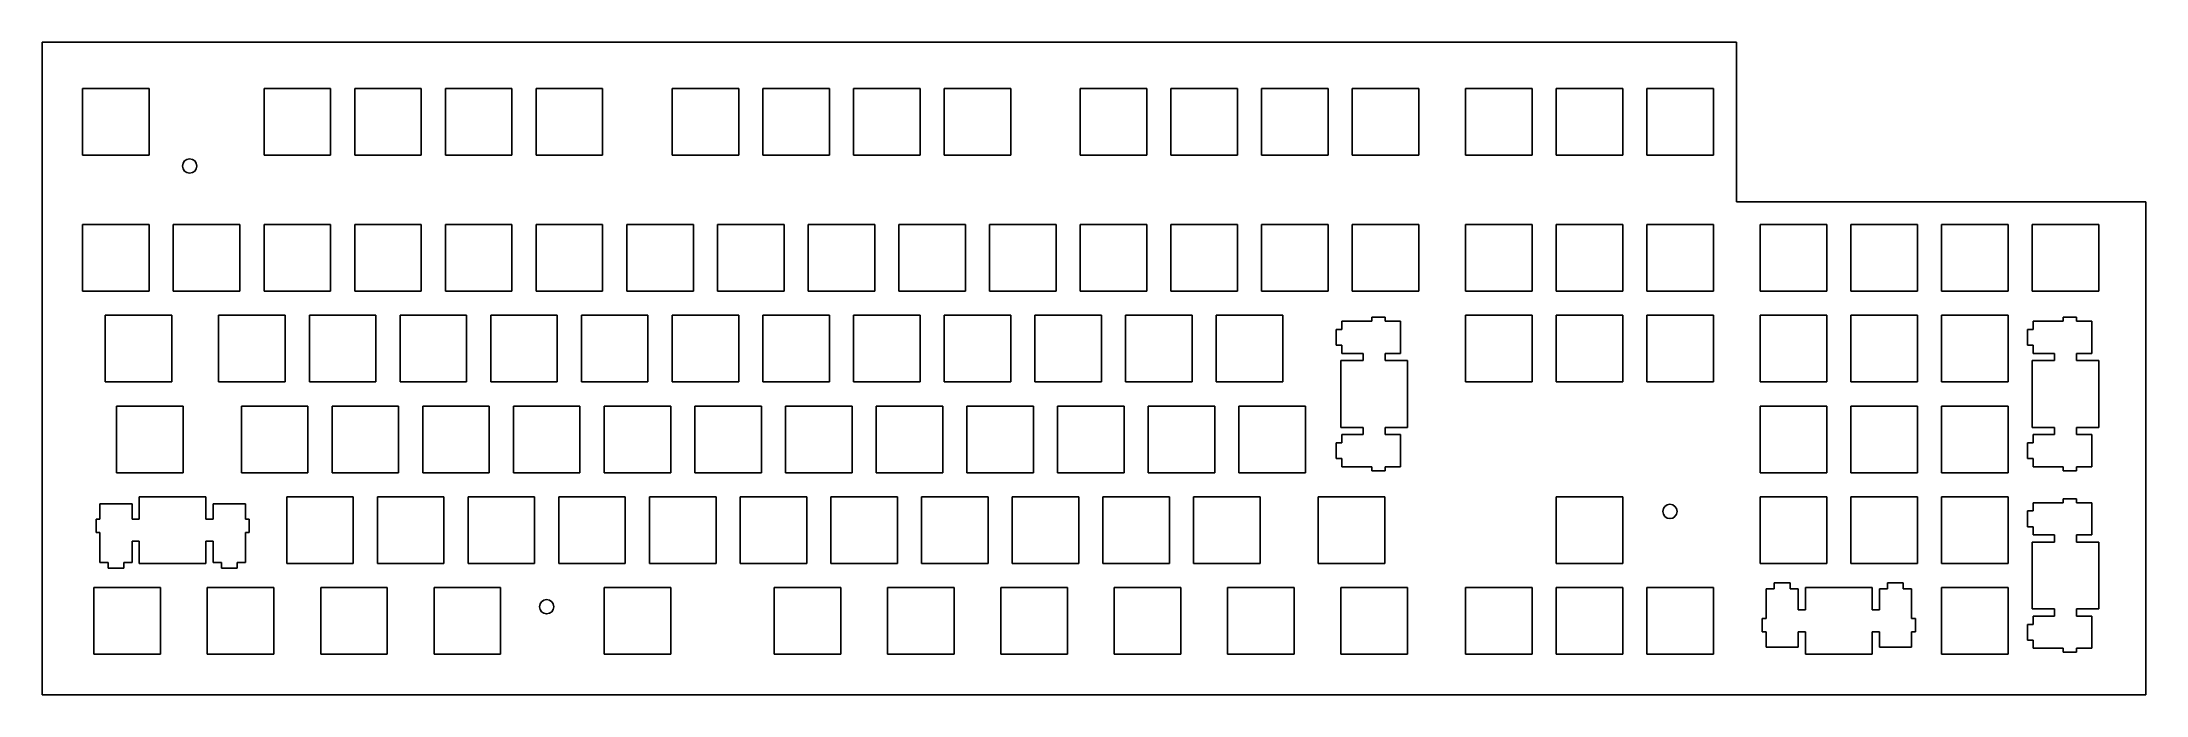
# Model space of a CAD drawing. Extents: x -6 to 436, y -6 to 131.
import ezdxf

# ---------------------------------------------------------------- set-up
doc = ezdxf.new("R2010")
doc.units = 0
for name, color, linetype in [('Circle', 7, 'CONTINUOUS'), ('Circle001', 7, 'CONTINUOUS'), ('Circle002', 7, 'CONTINUOUS'), ('Line', 7, 'CONTINUOUS'), ('Line001', 7, 'CONTINUOUS'), ('Line002', 7, 'CONTINUOUS'), ('Line003', 7, 'CONTINUOUS'), ('Line004', 7, 'CONTINUOUS'), ('Line005', 7, 'CONTINUOUS'), ('Shape004', 7, 'CONTINUOUS'), ('Shape005', 7, 'CONTINUOUS'), ('Shape006', 7, 'CONTINUOUS'), ('Shape007', 7, 'CONTINUOUS'), ('Shape008', 7, 'CONTINUOUS'), ('Shape009', 7, 'CONTINUOUS'), ('Shape010', 7, 'CONTINUOUS'), ('Shape011', 7, 'CONTINUOUS'), ('Shape012', 7, 'CONTINUOUS'), ('Shape013', 7, 'CONTINUOUS'), ('Shape014', 7, 'CONTINUOUS'), ('Shape015', 7, 'CONTINUOUS'), ('Shape016', 7, 'CONTINUOUS'), ('Shape017', 7, 'CONTINUOUS'), ('Shape018', 7, 'CONTINUOUS'), ('Shape019', 7, 'CONTINUOUS'), ('Shape020', 7, 'CONTINUOUS'), ('Shape021', 7, 'CONTINUOUS'), ('Shape022', 7, 'CONTINUOUS'), ('Shape023', 7, 'CONTINUOUS'), ('Shape024', 7, 'CONTINUOUS'), ('Shape025', 7, 'CONTINUOUS'), ('Shape026', 7, 'CONTINUOUS'), ('Shape027', 7, 'CONTINUOUS'), ('Shape028', 7, 'CONTINUOUS'), ('Shape029', 7, 'CONTINUOUS'), ('Shape030', 7, 'CONTINUOUS'), ('Shape031', 7, 'CONTINUOUS'), ('Shape032', 7, 'CONTINUOUS'), ('Shape033', 7, 'CONTINUOUS'), ('Shape034', 7, 'CONTINUOUS'), ('Shape035', 7, 'CONTINUOUS'), ('Shape036', 7, 'CONTINUOUS'), ('Shape037', 7, 'CONTINUOUS'), ('Shape038', 7, 'CONTINUOUS'), ('Shape039', 7, 'CONTINUOUS'), ('Shape040', 7, 'CONTINUOUS'), ('Shape041', 7, 'CONTINUOUS'), ('Shape042', 7, 'CONTINUOUS'), ('Shape043', 7, 'CONTINUOUS'), ('Shape044', 7, 'CONTINUOUS'), ('Shape045', 7, 'CONTINUOUS'), ('Shape046', 7, 'CONTINUOUS'), ('Shape047', 7, 'CONTINUOUS'), ('Shape048', 7, 'CONTINUOUS'), ('Shape049', 7, 'CONTINUOUS'), ('Shape050', 7, 'CONTINUOUS'), ('Shape051', 7, 'CONTINUOUS'), ('Shape052', 7, 'CONTINUOUS'), ('Shape053', 7, 'CONTINUOUS'), ('Shape054', 7, 'CONTINUOUS'), ('Shape055', 7, 'CONTINUOUS'), ('Shape056', 7, 'CONTINUOUS'), ('Shape057', 7, 'CONTINUOUS'), ('Shape058', 7, 'CONTINUOUS'), ('Shape059', 7, 'CONTINUOUS'), ('Shape060', 7, 'CONTINUOUS'), ('Shape061', 7, 'CONTINUOUS'), ('Shape062', 7, 'CONTINUOUS'), ('Shape063', 7, 'CONTINUOUS'), ('Shape064', 7, 'CONTINUOUS'), ('Shape065', 7, 'CONTINUOUS'), ('Shape066', 7, 'CONTINUOUS'), ('Shape067', 7, 'CONTINUOUS'), ('Shape068', 7, 'CONTINUOUS'), ('Shape069', 7, 'CONTINUOUS'), ('Shape070', 7, 'CONTINUOUS'), ('Shape071', 7, 'CONTINUOUS'), ('Shape072', 7, 'CONTINUOUS'), ('Shape073', 7, 'CONTINUOUS'), ('Shape074', 7, 'CONTINUOUS'), ('Shape075', 7, 'CONTINUOUS'), ('Shape076', 7, 'CONTINUOUS'), ('Shape077', 7, 'CONTINUOUS'), ('Shape078', 7, 'CONTINUOUS'), ('Shape079', 7, 'CONTINUOUS'), ('Shape080', 7, 'CONTINUOUS'), ('Shape081', 7, 'CONTINUOUS'), ('Shape082', 7, 'CONTINUOUS'), ('Shape083', 7, 'CONTINUOUS'), ('Shape084', 7, 'CONTINUOUS'), ('Shape085', 7, 'CONTINUOUS'), ('Shape086', 7, 'CONTINUOUS'), ('Shape087', 7, 'CONTINUOUS'), ('Shape088', 7, 'CONTINUOUS'), ('Shape089', 7, 'CONTINUOUS'), ('Shape090', 7, 'CONTINUOUS'), ('Shape091', 7, 'CONTINUOUS'), ('Shape092', 7, 'CONTINUOUS'), ('Shape093', 7, 'CONTINUOUS'), ('Shape094', 7, 'CONTINUOUS'), ('Shape095', 7, 'CONTINUOUS'), ('Shape096', 7, 'CONTINUOUS'), ('Shape097', 7, 'CONTINUOUS'), ('Shape098', 7, 'CONTINUOUS'), ('Shape099', 7, 'CONTINUOUS'), ('Shape100', 7, 'CONTINUOUS'), ('Shape101', 7, 'CONTINUOUS'), ('Shape102', 7, 'CONTINUOUS'), ('Shape103', 7, 'CONTINUOUS'), ('Shape104', 7, 'CONTINUOUS'), ('Shape105', 7, 'CONTINUOUS'), ('Shape106', 7, 'CONTINUOUS'), ('Shape107', 7, 'CONTINUOUS'), ('Shape108', 7, 'CONTINUOUS'), ('Shape109', 7, 'CONTINUOUS'), ('Shape110', 7, 'CONTINUOUS'), ('Shape111', 7, 'CONTINUOUS'), ('Shape112', 7, 'CONTINUOUS'), ('Shape113', 7, 'CONTINUOUS'), ('Shape114', 7, 'CONTINUOUS'), ('Shape115', 7, 'CONTINUOUS'), ('Shape116', 7, 'CONTINUOUS'), ('Shape117', 7, 'CONTINUOUS'), ('Shape118', 7, 'CONTINUOUS'), ('Shape119', 7, 'CONTINUOUS'), ('Shape120', 7, 'CONTINUOUS'), ('Shape121', 7, 'CONTINUOUS'), ('Shape122', 7, 'CONTINUOUS'), ('Shape123', 7, 'CONTINUOUS'), ('Shape124', 7, 'CONTINUOUS'), ('Shape125', 7, 'CONTINUOUS'), ('Shape126', 7, 'CONTINUOUS'), ('Shape127', 7, 'CONTINUOUS'), ('Shape128', 7, 'CONTINUOUS'), ('Shape129', 7, 'CONTINUOUS'), ('Shape130', 7, 'CONTINUOUS'), ('Shape131', 7, 'CONTINUOUS'), ('Shape132', 7, 'CONTINUOUS'), ('Shape133', 7, 'CONTINUOUS'), ('Shape134', 7, 'CONTINUOUS'), ('Shape135', 7, 'CONTINUOUS'), ('Shape136', 7, 'CONTINUOUS'), ('Shape137', 7, 'CONTINUOUS'), ('Shape138', 7, 'CONTINUOUS'), ('Shape139', 7, 'CONTINUOUS'), ('Shape140', 7, 'CONTINUOUS'), ('Shape141', 7, 'CONTINUOUS'), ('Shape142', 7, 'CONTINUOUS'), ('Shape143', 7, 'CONTINUOUS'), ('Shape144', 7, 'CONTINUOUS'), ('Shape145', 7, 'CONTINUOUS'), ('Shape146', 7, 'CONTINUOUS'), ('Shape147', 7, 'CONTINUOUS'), ('Shape148', 7, 'CONTINUOUS'), ('Shape149', 7, 'CONTINUOUS'), ('Shape150', 7, 'CONTINUOUS'), ('Shape151', 7, 'CONTINUOUS'), ('Shape152', 7, 'CONTINUOUS'), ('Shape153', 7, 'CONTINUOUS'), ('Shape154', 7, 'CONTINUOUS'), ('Shape155', 7, 'CONTINUOUS'), ('Shape156', 7, 'CONTINUOUS'), ('Shape157', 7, 'CONTINUOUS'), ('Shape158', 7, 'CONTINUOUS'), ('Shape159', 7, 'CONTINUOUS'), ('Shape160', 7, 'CONTINUOUS'), ('Shape161', 7, 'CONTINUOUS'), ('Shape162', 7, 'CONTINUOUS'), ('Shape163', 7, 'CONTINUOUS'), ('Shape164', 7, 'CONTINUOUS'), ('Shape165', 7, 'CONTINUOUS'), ('Shape166', 7, 'CONTINUOUS'), ('Shape167', 7, 'CONTINUOUS'), ('Shape168', 7, 'CONTINUOUS'), ('Shape169', 7, 'CONTINUOUS'), ('Shape170', 7, 'CONTINUOUS'), ('Shape171', 7, 'CONTINUOUS'), ('Shape172', 7, 'CONTINUOUS'), ('Shape173', 7, 'CONTINUOUS'), ('Shape174', 7, 'CONTINUOUS'), ('Shape175', 7, 'CONTINUOUS'), ('Shape176', 7, 'CONTINUOUS'), ('Shape177', 7, 'CONTINUOUS'), ('Shape178', 7, 'CONTINUOUS'), ('Shape179', 7, 'CONTINUOUS'), ('Shape180', 7, 'CONTINUOUS'), ('Shape181', 7, 'CONTINUOUS'), ('Shape182', 7, 'CONTINUOUS'), ('Shape183', 7, 'CONTINUOUS'), ('Shape184', 7, 'CONTINUOUS'), ('Shape185', 7, 'CONTINUOUS'), ('Shape186', 7, 'CONTINUOUS'), ('Shape187', 7, 'CONTINUOUS'), ('Shape188', 7, 'CONTINUOUS'), ('Shape189', 7, 'CONTINUOUS'), ('Shape190', 7, 'CONTINUOUS'), ('Shape191', 7, 'CONTINUOUS'), ('Shape192', 7, 'CONTINUOUS'), ('Shape193', 7, 'CONTINUOUS'), ('Shape194', 7, 'CONTINUOUS'), ('Shape195', 7, 'CONTINUOUS'), ('Shape196', 7, 'CONTINUOUS'), ('Shape197', 7, 'CONTINUOUS'), ('Shape198', 7, 'CONTINUOUS'), ('Shape199', 7, 'CONTINUOUS'), ('Shape200', 7, 'CONTINUOUS'), ('Shape201', 7, 'CONTINUOUS'), ('Shape202', 7, 'CONTINUOUS'), ('Shape203', 7, 'CONTINUOUS'), ('Shape204', 7, 'CONTINUOUS'), ('Shape205', 7, 'CONTINUOUS'), ('Shape206', 7, 'CONTINUOUS'), ('Shape207', 7, 'CONTINUOUS'), ('Shape208', 7, 'CONTINUOUS'), ('Shape209', 7, 'CONTINUOUS'), ('Shape210', 7, 'CONTINUOUS'), ('Shape211', 7, 'CONTINUOUS'), ('Shape212', 7, 'CONTINUOUS'), ('Shape213', 7, 'CONTINUOUS'), ('Shape214', 7, 'CONTINUOUS'), ('Shape215', 7, 'CONTINUOUS'), ('Shape216', 7, 'CONTINUOUS'), ('Shape217', 7, 'CONTINUOUS'), ('Shape218', 7, 'CONTINUOUS'), ('Shape219', 7, 'CONTINUOUS'), ('Shape220', 7, 'CONTINUOUS'), ('Shape221', 7, 'CONTINUOUS'), ('Shape222', 7, 'CONTINUOUS'), ('Shape223', 7, 'CONTINUOUS'), ('Shape224', 7, 'CONTINUOUS'), ('Shape225', 7, 'CONTINUOUS'), ('Shape226', 7, 'CONTINUOUS'), ('Shape227', 7, 'CONTINUOUS'), ('Shape228', 7, 'CONTINUOUS'), ('Shape229', 7, 'CONTINUOUS'), ('Shape230', 7, 'CONTINUOUS'), ('Shape231', 7, 'CONTINUOUS'), ('Shape232', 7, 'CONTINUOUS'), ('Shape233', 7, 'CONTINUOUS'), ('Shape234', 7, 'CONTINUOUS'), ('Shape235', 7, 'CONTINUOUS'), ('Shape236', 7, 'CONTINUOUS'), ('Shape237', 7, 'CONTINUOUS'), ('Shape238', 7, 'CONTINUOUS'), ('Shape239', 7, 'CONTINUOUS'), ('Shape240', 7, 'CONTINUOUS'), ('Shape241', 7, 'CONTINUOUS'), ('Shape242', 7, 'CONTINUOUS'), ('Shape243', 7, 'CONTINUOUS'), ('Shape244', 7, 'CONTINUOUS'), ('Shape245', 7, 'CONTINUOUS'), ('Shape246', 7, 'CONTINUOUS'), ('Shape247', 7, 'CONTINUOUS'), ('Shape248', 7, 'CONTINUOUS'), ('Shape249', 7, 'CONTINUOUS'), ('Shape250', 7, 'CONTINUOUS'), ('Shape251', 7, 'CONTINUOUS'), ('Shape252', 7, 'CONTINUOUS'), ('Shape253', 7, 'CONTINUOUS'), ('Shape254', 7, 'CONTINUOUS'), ('Shape255', 7, 'CONTINUOUS'), ('Shape256', 7, 'CONTINUOUS'), ('Shape257', 7, 'CONTINUOUS'), ('Shape258', 7, 'CONTINUOUS'), ('Shape259', 7, 'CONTINUOUS'), ('Shape260', 7, 'CONTINUOUS'), ('Shape261', 7, 'CONTINUOUS'), ('Shape262', 7, 'CONTINUOUS'), ('Shape263', 7, 'CONTINUOUS'), ('Shape264', 7, 'CONTINUOUS'), ('Shape265', 7, 'CONTINUOUS'), ('Shape266', 7, 'CONTINUOUS'), ('Shape267', 7, 'CONTINUOUS'), ('Shape268', 7, 'CONTINUOUS'), ('Shape269', 7, 'CONTINUOUS'), ('Shape270', 7, 'CONTINUOUS'), ('Shape271', 7, 'CONTINUOUS'), ('Shape272', 7, 'CONTINUOUS'), ('Shape273', 7, 'CONTINUOUS'), ('Shape274', 7, 'CONTINUOUS'), ('Shape275', 7, 'CONTINUOUS'), ('Shape276', 7, 'CONTINUOUS'), ('Shape277', 7, 'CONTINUOUS'), ('Shape278', 7, 'CONTINUOUS'), ('Shape279', 7, 'CONTINUOUS'), ('Shape280', 7, 'CONTINUOUS'), ('Shape281', 7, 'CONTINUOUS'), ('Shape282', 7, 'CONTINUOUS'), ('Shape283', 7, 'CONTINUOUS'), ('Shape284', 7, 'CONTINUOUS'), ('Shape285', 7, 'CONTINUOUS'), ('Shape286', 7, 'CONTINUOUS'), ('Shape287', 7, 'CONTINUOUS'), ('Shape288', 7, 'CONTINUOUS'), ('Shape289', 7, 'CONTINUOUS'), ('Shape290', 7, 'CONTINUOUS'), ('Shape291', 7, 'CONTINUOUS'), ('Shape292', 7, 'CONTINUOUS'), ('Shape293', 7, 'CONTINUOUS'), ('Shape294', 7, 'CONTINUOUS'), ('Shape295', 7, 'CONTINUOUS'), ('Shape296', 7, 'CONTINUOUS'), ('Shape297', 7, 'CONTINUOUS'), ('Shape298', 7, 'CONTINUOUS'), ('Shape299', 7, 'CONTINUOUS'), ('Shape300', 7, 'CONTINUOUS'), ('Shape301', 7, 'CONTINUOUS'), ('Shape302', 7, 'CONTINUOUS'), ('Shape303', 7, 'CONTINUOUS'), ('Shape304', 7, 'CONTINUOUS'), ('Shape305', 7, 'CONTINUOUS'), ('Shape306', 7, 'CONTINUOUS'), ('Shape307', 7, 'CONTINUOUS'), ('Shape308', 7, 'CONTINUOUS'), ('Shape309', 7, 'CONTINUOUS'), ('Shape310', 7, 'CONTINUOUS'), ('Shape311', 7, 'CONTINUOUS'), ('Shape312', 7, 'CONTINUOUS'), ('Shape313', 7, 'CONTINUOUS'), ('Shape314', 7, 'CONTINUOUS'), ('Shape315', 7, 'CONTINUOUS'), ('Shape316', 7, 'CONTINUOUS'), ('Shape317', 7, 'CONTINUOUS'), ('Shape318', 7, 'CONTINUOUS'), ('Shape319', 7, 'CONTINUOUS'), ('Shape320', 7, 'CONTINUOUS'), ('Shape321', 7, 'CONTINUOUS'), ('Shape322', 7, 'CONTINUOUS'), ('Shape323', 7, 'CONTINUOUS'), ('Shape324', 7, 'CONTINUOUS'), ('Shape325', 7, 'CONTINUOUS'), ('Shape326', 7, 'CONTINUOUS'), ('Shape327', 7, 'CONTINUOUS'), ('Shape328', 7, 'CONTINUOUS'), ('Shape329', 7, 'CONTINUOUS'), ('Shape330', 7, 'CONTINUOUS'), ('Shape331', 7, 'CONTINUOUS'), ('Shape332', 7, 'CONTINUOUS'), ('Shape333', 7, 'CONTINUOUS'), ('Shape334', 7, 'CONTINUOUS'), ('Shape335', 7, 'CONTINUOUS'), ('Shape336', 7, 'CONTINUOUS'), ('Shape337', 7, 'CONTINUOUS'), ('Shape338', 7, 'CONTINUOUS'), ('Shape339', 7, 'CONTINUOUS'), ('Shape340', 7, 'CONTINUOUS'), ('Shape341', 7, 'CONTINUOUS'), ('Shape342', 7, 'CONTINUOUS'), ('Shape343', 7, 'CONTINUOUS'), ('Shape344', 7, 'CONTINUOUS'), ('Shape345', 7, 'CONTINUOUS'), ('Shape346', 7, 'CONTINUOUS'), ('Shape347', 7, 'CONTINUOUS'), ('Shape348', 7, 'CONTINUOUS'), ('Shape349', 7, 'CONTINUOUS'), ('Shape350', 7, 'CONTINUOUS'), ('Shape351', 7, 'CONTINUOUS'), ('Shape352', 7, 'CONTINUOUS'), ('Shape353', 7, 'CONTINUOUS'), ('Shape354', 7, 'CONTINUOUS'), ('Shape355', 7, 'CONTINUOUS'), ('Shape356', 7, 'CONTINUOUS'), ('Shape357', 7, 'CONTINUOUS'), ('Shape358', 7, 'CONTINUOUS'), ('Shape359', 7, 'CONTINUOUS'), ('Shape360', 7, 'CONTINUOUS'), ('Shape361', 7, 'CONTINUOUS'), ('Shape362', 7, 'CONTINUOUS'), ('Shape363', 7, 'CONTINUOUS'), ('Shape364', 7, 'CONTINUOUS'), ('Shape365', 7, 'CONTINUOUS'), ('Shape366', 7, 'CONTINUOUS'), ('Shape367', 7, 'CONTINUOUS'), ('Shape368', 7, 'CONTINUOUS'), ('Shape369', 7, 'CONTINUOUS'), ('Shape370', 7, 'CONTINUOUS'), ('Shape371', 7, 'CONTINUOUS'), ('Shape372', 7, 'CONTINUOUS'), ('Shape373', 7, 'CONTINUOUS'), ('Shape374', 7, 'CONTINUOUS'), ('Shape375', 7, 'CONTINUOUS'), ('Shape376', 7, 'CONTINUOUS'), ('Shape377', 7, 'CONTINUOUS'), ('Shape378', 7, 'CONTINUOUS'), ('Shape379', 7, 'CONTINUOUS'), ('Shape380', 7, 'CONTINUOUS'), ('Shape381', 7, 'CONTINUOUS'), ('Shape382', 7, 'CONTINUOUS'), ('Shape383', 7, 'CONTINUOUS'), ('Shape384', 7, 'CONTINUOUS'), ('Shape385', 7, 'CONTINUOUS'), ('Shape386', 7, 'CONTINUOUS'), ('Shape387', 7, 'CONTINUOUS'), ('Shape388', 7, 'CONTINUOUS'), ('Shape389', 7, 'CONTINUOUS'), ('Shape390', 7, 'CONTINUOUS'), ('Shape391', 7, 'CONTINUOUS'), ('Shape392', 7, 'CONTINUOUS'), ('Shape393', 7, 'CONTINUOUS'), ('Shape394', 7, 'CONTINUOUS'), ('Shape395', 7, 'CONTINUOUS'), ('Shape396', 7, 'CONTINUOUS'), ('Shape397', 7, 'CONTINUOUS'), ('Shape398', 7, 'CONTINUOUS'), ('Shape399', 7, 'CONTINUOUS'), ('Shape400', 7, 'CONTINUOUS'), ('Shape401', 7, 'CONTINUOUS'), ('Shape402', 7, 'CONTINUOUS'), ('Shape403', 7, 'CONTINUOUS'), ('Shape404', 7, 'CONTINUOUS'), ('Shape405', 7, 'CONTINUOUS'), ('Shape406', 7, 'CONTINUOUS'), ('Shape407', 7, 'CONTINUOUS'), ('Shape408', 7, 'CONTINUOUS'), ('Shape409', 7, 'CONTINUOUS'), ('Shape410', 7, 'CONTINUOUS'), ('Shape411', 7, 'CONTINUOUS'), ('Shape412', 7, 'CONTINUOUS'), ('Shape413', 7, 'CONTINUOUS'), ('Shape414', 7, 'CONTINUOUS'), ('Shape415', 7, 'CONTINUOUS'), ('Shape416', 7, 'CONTINUOUS'), ('Shape417', 7, 'CONTINUOUS'), ('Shape418', 7, 'CONTINUOUS'), ('Shape419', 7, 'CONTINUOUS'), ('Shape420', 7, 'CONTINUOUS'), ('Shape421', 7, 'CONTINUOUS'), ('Shape422', 7, 'CONTINUOUS'), ('Shape423', 7, 'CONTINUOUS'), ('Shape424', 7, 'CONTINUOUS'), ('Shape425', 7, 'CONTINUOUS'), ('Shape426', 7, 'CONTINUOUS'), ('Shape427', 7, 'CONTINUOUS'), ('Shape428', 7, 'CONTINUOUS'), ('Shape429', 7, 'CONTINUOUS'), ('Shape430', 7, 'CONTINUOUS'), ('Shape431', 7, 'CONTINUOUS'), ('Shape432', 7, 'CONTINUOUS'), ('Shape433', 7, 'CONTINUOUS'), ('Shape434', 7, 'CONTINUOUS'), ('Shape435', 7, 'CONTINUOUS'), ('Shape436', 7, 'CONTINUOUS'), ('Shape437', 7, 'CONTINUOUS'), ('Shape438', 7, 'CONTINUOUS'), ('Shape439', 7, 'CONTINUOUS'), ('Shape440', 7, 'CONTINUOUS'), ('Shape441', 7, 'CONTINUOUS'), ('Shape442', 7, 'CONTINUOUS'), ('Shape443', 7, 'CONTINUOUS'), ('Shape444', 7, 'CONTINUOUS'), ('Shape445', 7, 'CONTINUOUS'), ('Shape446', 7, 'CONTINUOUS'), ('Shape447', 7, 'CONTINUOUS'), ('Shape448', 7, 'CONTINUOUS'), ('Shape449', 7, 'CONTINUOUS'), ('Shape450', 7, 'CONTINUOUS'), ('Shape451', 7, 'CONTINUOUS'), ('Shape452', 7, 'CONTINUOUS'), ('Shape453', 7, 'CONTINUOUS'), ('Shape454', 7, 'CONTINUOUS'), ('Shape455', 7, 'CONTINUOUS'), ('Shape456', 7, 'CONTINUOUS'), ('Shape457', 7, 'CONTINUOUS'), ('Shape458', 7, 'CONTINUOUS'), ('Shape459', 7, 'CONTINUOUS'), ('Shape460', 7, 'CONTINUOUS'), ('Shape461', 7, 'CONTINUOUS'), ('Shape462', 7, 'CONTINUOUS'), ('Shape463', 7, 'CONTINUOUS'), ('Shape464', 7, 'CONTINUOUS'), ('Shape465', 7, 'CONTINUOUS'), ('Shape466', 7, 'CONTINUOUS'), ('Shape467', 7, 'CONTINUOUS'), ('Shape468', 7, 'CONTINUOUS'), ('Shape469', 7, 'CONTINUOUS'), ('Shape470', 7, 'CONTINUOUS'), ('Shape471', 7, 'CONTINUOUS'), ('Shape472', 7, 'CONTINUOUS'), ('Shape473', 7, 'CONTINUOUS'), ('Shape474', 7, 'CONTINUOUS'), ('Shape475', 7, 'CONTINUOUS'), ('Shape476', 7, 'CONTINUOUS'), ('Shape477', 7, 'CONTINUOUS'), ('Shape478', 7, 'CONTINUOUS'), ('Shape479', 7, 'CONTINUOUS'), ('Shape480', 7, 'CONTINUOUS'), ('Shape481', 7, 'CONTINUOUS'), ('Shape482', 7, 'CONTINUOUS'), ('Shape483', 7, 'CONTINUOUS'), ('Shape484', 7, 'CONTINUOUS'), ('Shape485', 7, 'CONTINUOUS'), ('Shape486', 7, 'CONTINUOUS'), ('Shape487', 7, 'CONTINUOUS'), ('Shape488', 7, 'CONTINUOUS'), ('Shape489', 7, 'CONTINUOUS'), ('Shape490', 7, 'CONTINUOUS'), ('Shape491', 7, 'CONTINUOUS'), ('Shape492', 7, 'CONTINUOUS'), ('Shape493', 7, 'CONTINUOUS'), ('Shape494', 7, 'CONTINUOUS'), ('Shape495', 7, 'CONTINUOUS'), ('Shape496', 7, 'CONTINUOUS'), ('Shape497', 7, 'CONTINUOUS'), ('Shape498', 7, 'CONTINUOUS'), ('Shape499', 7, 'CONTINUOUS'), ('Shape500', 7, 'CONTINUOUS'), ('Shape501', 7, 'CONTINUOUS'), ('Shape502', 7, 'CONTINUOUS'), ('Shape503', 7, 'CONTINUOUS'), ('Shape504', 7, 'CONTINUOUS'), ('Shape505', 7, 'CONTINUOUS'), ('Shape506', 7, 'CONTINUOUS'), ('Shape507', 7, 'CONTINUOUS'), ('Shape508', 7, 'CONTINUOUS'), ('Shape509', 7, 'CONTINUOUS'), ('Shape510', 7, 'CONTINUOUS'), ('Shape511', 7, 'CONTINUOUS'), ('Shape512', 7, 'CONTINUOUS'), ('Shape513', 7, 'CONTINUOUS'), ('Shape514', 7, 'CONTINUOUS'), ('Shape515', 7, 'CONTINUOUS'), ('Shape516', 7, 'CONTINUOUS'), ('Shape517', 7, 'CONTINUOUS'), ('Shape518', 7, 'CONTINUOUS'), ('Shape519', 7, 'CONTINUOUS'), ('Shape520', 7, 'CONTINUOUS'), ('Shape521', 7, 'CONTINUOUS'), ('Shape522', 7, 'CONTINUOUS'), ('Shape523', 7, 'CONTINUOUS'), ('Shape524', 7, 'CONTINUOUS'), ('Shape525', 7, 'CONTINUOUS'), ('Shape526', 7, 'CONTINUOUS'), ('Shape527', 7, 'CONTINUOUS'), ('Shape528', 7, 'CONTINUOUS'), ('Shape529', 7, 'CONTINUOUS'), ('Shape530', 7, 'CONTINUOUS'), ('Shape531', 7, 'CONTINUOUS'), ('Shape532', 7, 'CONTINUOUS'), ('Shape533', 7, 'CONTINUOUS'), ('Shape534', 7, 'CONTINUOUS'), ('Shape535', 7, 'CONTINUOUS'), ('Shape536', 7, 'CONTINUOUS'), ('Shape537', 7, 'CONTINUOUS'), ('Shape538', 7, 'CONTINUOUS'), ('Shape539', 7, 'CONTINUOUS'), ('Shape540', 7, 'CONTINUOUS'), ('Shape541', 7, 'CONTINUOUS'), ('Shape542', 7, 'CONTINUOUS'), ('Shape543', 7, 'CONTINUOUS'), ('Shape544', 7, 'CONTINUOUS'), ('Shape545', 7, 'CONTINUOUS'), ('Shape546', 7, 'CONTINUOUS'), ('Shape547', 7, 'CONTINUOUS'), ('Shape548', 7, 'CONTINUOUS'), ('Shape549', 7, 'CONTINUOUS'), ('Shape550', 7, 'CONTINUOUS'), ('Shape551', 7, 'CONTINUOUS'), ('Shape552', 7, 'CONTINUOUS'), ('Shape553', 7, 'CONTINUOUS'), ('Shape554', 7, 'CONTINUOUS'), ('Shape555', 7, 'CONTINUOUS'), ('Shape556', 7, 'CONTINUOUS'), ('Shape557', 7, 'CONTINUOUS'), ('Shape558', 7, 'CONTINUOUS'), ('Shape559', 7, 'CONTINUOUS'), ('Shape560', 7, 'CONTINUOUS'), ('Shape561', 7, 'CONTINUOUS'), ('Shape562', 7, 'CONTINUOUS'), ('Shape563', 7, 'CONTINUOUS'), ('Shape564', 7, 'CONTINUOUS'), ('Shape565', 7, 'CONTINUOUS'), ('Shape566', 7, 'CONTINUOUS'), ('Shape567', 7, 'CONTINUOUS'), ('Shape568', 7, 'CONTINUOUS'), ('Shape569', 7, 'CONTINUOUS'), ('Shape570', 7, 'CONTINUOUS'), ('Shape571', 7, 'CONTINUOUS'), ('Shape572', 7, 'CONTINUOUS'), ('Shape573', 7, 'CONTINUOUS'), ('Shape574', 7, 'CONTINUOUS'), ('Shape575', 7, 'CONTINUOUS'), ('Shape576', 7, 'CONTINUOUS'), ('Shape577', 7, 'CONTINUOUS'), ('Shape578', 7, 'CONTINUOUS'), ('Shape579', 7, 'CONTINUOUS'), ('Shape580', 7, 'CONTINUOUS'), ('Shape581', 7, 'CONTINUOUS'), ('Shape582', 7, 'CONTINUOUS'), ('Shape583', 7, 'CONTINUOUS'), ('Shape584', 7, 'CONTINUOUS'), ('Shape585', 7, 'CONTINUOUS'), ('Shape586', 7, 'CONTINUOUS'), ('Shape587', 7, 'CONTINUOUS'), ('Shape588', 7, 'CONTINUOUS'), ('Shape589', 7, 'CONTINUOUS'), ('Shape590', 7, 'CONTINUOUS'), ('Shape591', 7, 'CONTINUOUS'), ('Shape592', 7, 'CONTINUOUS'), ('Shape593', 7, 'CONTINUOUS'), ('Shape594', 7, 'CONTINUOUS'), ('Shape595', 7, 'CONTINUOUS'), ('Shape596', 7, 'CONTINUOUS'), ('Shape597', 7, 'CONTINUOUS'), ('Shape598', 7, 'CONTINUOUS'), ('Shape599', 7, 'CONTINUOUS')]:
    doc.layers.add(name, color=color, linetype=linetype)

msp = doc.modelspace()

# ---------------------------------------------------------------- linework, layer by layer
at = {"layer": 'Circle'}
msp.add_circle((25, 105), 1.5, dxfattribs=at)
at = {"layer": 'Circle001'}
msp.add_circle((100, 12.5), 1.5, dxfattribs=at)
at = {"layer": 'Circle002'}
msp.add_circle((336, 32.5), 1.5, dxfattribs=at)
at = {"layer": 'Line'}
msp.add_line((-6, -6), (-6, 131), dxfattribs=at)
at = {"layer": 'Line001'}
msp.add_line((-6, -6), (436, -6), dxfattribs=at)
at = {"layer": 'Line002'}
msp.add_line((-6, 131), (350, 131), dxfattribs=at)
at = {"layer": 'Line003'}
msp.add_line((436, -6), (436, 97.5), dxfattribs=at)
at = {"layer": 'Line004'}
msp.add_line((350, 131), (350, 97.5), dxfattribs=at)
at = {"layer": 'Line005'}
msp.add_line((350, 97.5), (436, 97.5), dxfattribs=at)
at = {"layer": 'Shape004'}
msp.add_line((378.474, 2.51924), (378.474, 7.21974), dxfattribs=at)
at = {"layer": 'Shape005'}
msp.add_line((378.474, 7.21974), (380.001, 7.21974), dxfattribs=at)
at = {"layer": 'Shape006'}
msp.add_line((380.001, 7.21974), (380.001, 3.98954), dxfattribs=at)
at = {"layer": 'Shape007'}
msp.add_line((380.001, 3.98954), (386.75, 3.98954), dxfattribs=at)
at = {"layer": 'Shape008'}
msp.add_line((386.75, 3.98954), (386.75, 7.21974), dxfattribs=at)
at = {"layer": 'Shape009'}
msp.add_line((386.75, 7.21974), (387.576, 7.21974), dxfattribs=at)
at = {"layer": 'Shape010'}
msp.add_line((387.576, 7.21974), (387.576, 10.0185), dxfattribs=at)
at = {"layer": 'Shape011'}
msp.add_line((387.576, 10.0185), (386.75, 10.0185), dxfattribs=at)
at = {"layer": 'Shape012'}
msp.add_line((386.75, 10.0185), (386.75, 16.2886), dxfattribs=at)
at = {"layer": 'Shape013'}
msp.add_line((386.75, 16.2886), (385.025, 16.2886), dxfattribs=at)
at = {"layer": 'Shape014'}
msp.add_line((385.025, 16.2886), (385.025, 17.4888), dxfattribs=at)
at = {"layer": 'Shape015'}
msp.add_line((385.025, 17.4888), (381.726, 17.4888), dxfattribs=at)
at = {"layer": 'Shape016'}
msp.add_line((381.726, 17.4888), (381.726, 16.2886), dxfattribs=at)
at = {"layer": 'Shape017'}
msp.add_line((381.726, 16.2886), (380.001, 16.2886), dxfattribs=at)
at = {"layer": 'Shape018'}
msp.add_line((380.001, 16.2886), (380.001, 11.8196), dxfattribs=at)
at = {"layer": 'Shape019'}
msp.add_line((380.001, 11.8196), (378.474, 11.8196), dxfattribs=at)
at = {"layer": 'Shape020'}
msp.add_line((378.474, 11.8196), (378.474, 16.5187), dxfattribs=at)
at = {"layer": 'Shape021'}
msp.add_line((378.474, 16.5187), (364.476, 16.5187), dxfattribs=at)
at = {"layer": 'Shape022'}
msp.add_line((364.476, 16.5187), (364.476, 11.8196), dxfattribs=at)
at = {"layer": 'Shape023'}
msp.add_line((364.476, 11.8196), (362.952, 11.8196), dxfattribs=at)
at = {"layer": 'Shape024'}
msp.add_line((362.952, 11.8196), (362.952, 16.2886), dxfattribs=at)
at = {"layer": 'Shape025'}
msp.add_line((362.952, 16.2886), (361.227, 16.2886), dxfattribs=at)
at = {"layer": 'Shape026'}
msp.add_line((361.227, 16.2886), (361.227, 17.4888), dxfattribs=at)
at = {"layer": 'Shape027'}
msp.add_line((361.227, 17.4888), (357.925, 17.4888), dxfattribs=at)
at = {"layer": 'Shape028'}
msp.add_line((357.925, 17.4888), (357.925, 16.2886), dxfattribs=at)
at = {"layer": 'Shape029'}
msp.add_line((357.925, 16.2886), (356.199, 16.2886), dxfattribs=at)
at = {"layer": 'Shape030'}
msp.add_line((356.199, 16.2886), (356.199, 10.0185), dxfattribs=at)
at = {"layer": 'Shape031'}
msp.add_line((356.199, 10.0185), (355.374, 10.0185), dxfattribs=at)
at = {"layer": 'Shape032'}
msp.add_line((355.374, 10.0185), (355.374, 7.21974), dxfattribs=at)
at = {"layer": 'Shape033'}
msp.add_line((355.374, 7.21974), (356.199, 7.21974), dxfattribs=at)
at = {"layer": 'Shape034'}
msp.add_line((356.199, 7.21974), (356.199, 3.98954), dxfattribs=at)
at = {"layer": 'Shape035'}
msp.add_line((356.199, 3.98954), (362.952, 3.98954), dxfattribs=at)
at = {"layer": 'Shape036'}
msp.add_line((362.952, 3.98954), (362.952, 7.21974), dxfattribs=at)
at = {"layer": 'Shape037'}
msp.add_line((362.952, 7.21974), (364.476, 7.21974), dxfattribs=at)
at = {"layer": 'Shape038'}
msp.add_line((364.476, 7.21974), (364.476, 2.51924), dxfattribs=at)
at = {"layer": 'Shape039'}
msp.add_line((364.476, 2.51924), (378.474, 2.51924), dxfattribs=at)
at = {"layer": 'Shape040'}
msp.add_line((4.90583, 16.5254), (18.9053, 16.5254), dxfattribs=at)
at = {"layer": 'Shape041'}
msp.add_line((18.9053, 16.5254), (18.9053, 2.52598), dxfattribs=at)
at = {"layer": 'Shape042'}
msp.add_line((18.9053, 2.52598), (4.90583, 2.52598), dxfattribs=at)
at = {"layer": 'Shape043'}
msp.add_line((4.90583, 2.52598), (4.90583, 16.5254), dxfattribs=at)
at = {"layer": 'Shape044'}
msp.add_line((28.7169, 16.5254), (42.7177, 16.5254), dxfattribs=at)
at = {"layer": 'Shape045'}
msp.add_line((42.7177, 16.5254), (42.7177, 2.52598), dxfattribs=at)
at = {"layer": 'Shape046'}
msp.add_line((42.7177, 2.52598), (28.7169, 2.52598), dxfattribs=at)
at = {"layer": 'Shape047'}
msp.add_line((28.7169, 2.52598), (28.7169, 16.5254), dxfattribs=at)
at = {"layer": 'Shape048'}
msp.add_line((52.5309, 16.5254), (66.5302, 16.5254), dxfattribs=at)
at = {"layer": 'Shape049'}
msp.add_line((66.5302, 16.5254), (66.5302, 2.52598), dxfattribs=at)
at = {"layer": 'Shape050'}
msp.add_line((66.5302, 2.52598), (52.5309, 2.52598), dxfattribs=at)
at = {"layer": 'Shape051'}
msp.add_line((52.5309, 2.52598), (52.5309, 16.5254), dxfattribs=at)
at = {"layer": 'Shape052'}
msp.add_line((76.342, 16.5254), (90.3427, 16.5254), dxfattribs=at)
at = {"layer": 'Shape053'}
msp.add_line((90.3427, 16.5254), (90.3427, 2.52598), dxfattribs=at)
at = {"layer": 'Shape054'}
msp.add_line((90.3427, 2.52598), (76.342, 2.52598), dxfattribs=at)
at = {"layer": 'Shape055'}
msp.add_line((76.342, 2.52598), (76.342, 16.5254), dxfattribs=at)
at = {"layer": 'Shape056'}
msp.add_line((112.062, 16.5254), (126.062, 16.5254), dxfattribs=at)
at = {"layer": 'Shape057'}
msp.add_line((126.062, 16.5254), (126.062, 2.52598), dxfattribs=at)
at = {"layer": 'Shape058'}
msp.add_line((126.062, 2.52598), (112.062, 2.52598), dxfattribs=at)
at = {"layer": 'Shape059'}
msp.add_line((112.062, 2.52598), (112.062, 16.5254), dxfattribs=at)
at = {"layer": 'Shape060'}
msp.add_line((147.781, 16.5254), (161.78, 16.5254), dxfattribs=at)
at = {"layer": 'Shape061'}
msp.add_line((161.78, 16.5254), (161.78, 2.52598), dxfattribs=at)
at = {"layer": 'Shape062'}
msp.add_line((161.78, 2.52598), (147.781, 2.52598), dxfattribs=at)
at = {"layer": 'Shape063'}
msp.add_line((147.781, 2.52598), (147.781, 16.5254), dxfattribs=at)
at = {"layer": 'Shape064'}
msp.add_line((171.592, 16.5254), (185.593, 16.5254), dxfattribs=at)
at = {"layer": 'Shape065'}
msp.add_line((185.593, 16.5254), (185.593, 2.52598), dxfattribs=at)
at = {"layer": 'Shape066'}
msp.add_line((185.593, 2.52598), (171.592, 2.52598), dxfattribs=at)
at = {"layer": 'Shape067'}
msp.add_line((171.592, 2.52598), (171.592, 16.5254), dxfattribs=at)
at = {"layer": 'Shape068'}
msp.add_line((195.406, 16.5254), (209.405, 16.5254), dxfattribs=at)
at = {"layer": 'Shape069'}
msp.add_line((209.405, 16.5254), (209.405, 2.52598), dxfattribs=at)
at = {"layer": 'Shape070'}
msp.add_line((209.405, 2.52598), (195.406, 2.52598), dxfattribs=at)
at = {"layer": 'Shape071'}
msp.add_line((195.406, 2.52598), (195.406, 16.5254), dxfattribs=at)
at = {"layer": 'Shape072'}
msp.add_line((219.217, 16.5254), (233.218, 16.5254), dxfattribs=at)
at = {"layer": 'Shape073'}
msp.add_line((233.218, 16.5254), (233.218, 2.52598), dxfattribs=at)
at = {"layer": 'Shape074'}
msp.add_line((233.218, 2.52598), (219.217, 2.52598), dxfattribs=at)
at = {"layer": 'Shape075'}
msp.add_line((219.217, 2.52598), (219.217, 16.5254), dxfattribs=at)
at = {"layer": 'Shape076'}
msp.add_line((243.031, 16.5254), (257.03, 16.5254), dxfattribs=at)
at = {"layer": 'Shape077'}
msp.add_line((257.03, 16.5254), (257.03, 2.52598), dxfattribs=at)
at = {"layer": 'Shape078'}
msp.add_line((257.03, 2.52598), (243.031, 2.52598), dxfattribs=at)
at = {"layer": 'Shape079'}
msp.add_line((243.031, 2.52598), (243.031, 16.5254), dxfattribs=at)
at = {"layer": 'Shape080'}
msp.add_line((266.842, 16.5254), (280.843, 16.5254), dxfattribs=at)
at = {"layer": 'Shape081'}
msp.add_line((280.843, 16.5254), (280.843, 2.52598), dxfattribs=at)
at = {"layer": 'Shape082'}
msp.add_line((280.843, 2.52598), (266.842, 2.52598), dxfattribs=at)
at = {"layer": 'Shape083'}
msp.add_line((266.842, 2.52598), (266.842, 16.5254), dxfattribs=at)
at = {"layer": 'Shape084'}
msp.add_line((293.037, 16.5254), (307.037, 16.5254), dxfattribs=at)
at = {"layer": 'Shape085'}
msp.add_line((307.037, 16.5254), (307.037, 2.52598), dxfattribs=at)
at = {"layer": 'Shape086'}
msp.add_line((307.037, 2.52598), (293.037, 2.52598), dxfattribs=at)
at = {"layer": 'Shape087'}
msp.add_line((293.037, 2.52598), (293.037, 16.5254), dxfattribs=at)
at = {"layer": 'Shape088'}
msp.add_line((312.087, 16.5254), (326.087, 16.5254), dxfattribs=at)
at = {"layer": 'Shape089'}
msp.add_line((326.087, 16.5254), (326.087, 2.52598), dxfattribs=at)
at = {"layer": 'Shape090'}
msp.add_line((326.087, 2.52598), (312.087, 2.52598), dxfattribs=at)
at = {"layer": 'Shape091'}
msp.add_line((312.087, 2.52598), (312.087, 16.5254), dxfattribs=at)
at = {"layer": 'Shape092'}
msp.add_line((331.137, 16.5254), (345.137, 16.5254), dxfattribs=at)
at = {"layer": 'Shape093'}
msp.add_line((345.137, 16.5254), (345.137, 2.52598), dxfattribs=at)
at = {"layer": 'Shape094'}
msp.add_line((345.137, 2.52598), (331.137, 2.52598), dxfattribs=at)
at = {"layer": 'Shape095'}
msp.add_line((331.137, 2.52598), (331.137, 16.5254), dxfattribs=at)
at = {"layer": 'Shape096'}
msp.add_line((393.051, 16.5254), (407.049, 16.5254), dxfattribs=at)
at = {"layer": 'Shape097'}
msp.add_line((407.049, 16.5254), (407.049, 2.52598), dxfattribs=at)
at = {"layer": 'Shape098'}
msp.add_line((407.049, 2.52598), (393.051, 2.52598), dxfattribs=at)
at = {"layer": 'Shape099'}
msp.add_line((393.051, 2.52598), (393.051, 16.5254), dxfattribs=at)
at = {"layer": 'Shape100'}
msp.add_line((418.599, 35.151), (418.599, 34.3256), dxfattribs=at)
at = {"layer": 'Shape101'}
msp.add_line((418.599, 34.3256), (412.33, 34.3256), dxfattribs=at)
at = {"layer": 'Shape102'}
msp.add_line((412.33, 34.3256), (412.33, 32.6002), dxfattribs=at)
at = {"layer": 'Shape103'}
msp.add_line((412.33, 32.6002), (411.131, 32.6002), dxfattribs=at)
at = {"layer": 'Shape104'}
msp.add_line((411.131, 32.6002), (411.131, 29.3012), dxfattribs=at)
at = {"layer": 'Shape105'}
msp.add_line((411.131, 29.3012), (412.33, 29.3012), dxfattribs=at)
at = {"layer": 'Shape106'}
msp.add_line((412.33, 29.3012), (412.33, 27.5759), dxfattribs=at)
at = {"layer": 'Shape107'}
msp.add_line((412.33, 27.5759), (416.8, 27.5759), dxfattribs=at)
at = {"layer": 'Shape108'}
msp.add_line((416.8, 27.5759), (416.8, 26.0504), dxfattribs=at)
at = {"layer": 'Shape109'}
msp.add_line((416.8, 26.0504), (412.101, 26.0504), dxfattribs=at)
at = {"layer": 'Shape110'}
msp.add_line((412.101, 26.0504), (412.101, 12.0509), dxfattribs=at)
at = {"layer": 'Shape111'}
msp.add_line((412.101, 12.0509), (416.8, 12.0509), dxfattribs=at)
at = {"layer": 'Shape112'}
msp.add_line((416.8, 12.0509), (416.8, 10.5254), dxfattribs=at)
at = {"layer": 'Shape113'}
msp.add_line((416.8, 10.5254), (412.33, 10.5254), dxfattribs=at)
at = {"layer": 'Shape114'}
msp.add_line((412.33, 10.5254), (412.33, 8.80019), dxfattribs=at)
at = {"layer": 'Shape115'}
msp.add_line((412.33, 8.80019), (411.131, 8.80019), dxfattribs=at)
at = {"layer": 'Shape116'}
msp.add_line((411.131, 8.80019), (411.131, 5.50115), dxfattribs=at)
at = {"layer": 'Shape117'}
msp.add_line((411.131, 5.50115), (412.33, 5.50115), dxfattribs=at)
at = {"layer": 'Shape118'}
msp.add_line((412.33, 5.50115), (412.33, 3.77586), dxfattribs=at)
at = {"layer": 'Shape119'}
msp.add_line((412.33, 3.77586), (418.599, 3.77586), dxfattribs=at)
at = {"layer": 'Shape120'}
msp.add_line((418.599, 3.77586), (418.599, 2.95041), dxfattribs=at)
at = {"layer": 'Shape121'}
msp.add_line((418.599, 2.95041), (421.4, 2.95041), dxfattribs=at)
at = {"layer": 'Shape122'}
msp.add_line((421.4, 2.95041), (421.4, 3.77586), dxfattribs=at)
at = {"layer": 'Shape123'}
msp.add_line((421.4, 3.77586), (424.632, 3.77586), dxfattribs=at)
at = {"layer": 'Shape124'}
msp.add_line((424.632, 3.77586), (424.632, 10.5254), dxfattribs=at)
at = {"layer": 'Shape125'}
msp.add_line((424.632, 10.5254), (421.4, 10.5254), dxfattribs=at)
at = {"layer": 'Shape126'}
msp.add_line((421.4, 10.5254), (421.4, 12.0509), dxfattribs=at)
at = {"layer": 'Shape127'}
msp.add_line((421.4, 12.0509), (426.099, 12.0509), dxfattribs=at)
at = {"layer": 'Shape128'}
msp.add_line((426.099, 12.0509), (426.099, 26.0504), dxfattribs=at)
at = {"layer": 'Shape129'}
msp.add_line((426.099, 26.0504), (421.4, 26.0504), dxfattribs=at)
at = {"layer": 'Shape130'}
msp.add_line((421.4, 26.0504), (421.4, 27.5759), dxfattribs=at)
at = {"layer": 'Shape131'}
msp.add_line((421.4, 27.5759), (424.632, 27.5759), dxfattribs=at)
at = {"layer": 'Shape132'}
msp.add_line((424.632, 27.5759), (424.632, 34.3256), dxfattribs=at)
at = {"layer": 'Shape133'}
msp.add_line((424.632, 34.3256), (421.4, 34.3256), dxfattribs=at)
at = {"layer": 'Shape134'}
msp.add_line((421.4, 34.3256), (421.4, 35.151), dxfattribs=at)
at = {"layer": 'Shape135'}
msp.add_line((421.4, 35.151), (418.599, 35.151), dxfattribs=at)
at = {"layer": 'Shape136'}
msp.add_line((14.4308, 35.5753), (14.4308, 30.8749), dxfattribs=at)
at = {"layer": 'Shape137'}
msp.add_line((14.4308, 30.8749), (12.9053, 30.8749), dxfattribs=at)
at = {"layer": 'Shape138'}
msp.add_line((12.9053, 30.8749), (12.9053, 34.1051), dxfattribs=at)
at = {"layer": 'Shape139'}
msp.add_line((12.9053, 34.1051), (6.15572, 34.1051), dxfattribs=at)
at = {"layer": 'Shape140'}
msp.add_line((6.15572, 34.1051), (6.15572, 30.8749), dxfattribs=at)
at = {"layer": 'Shape141'}
msp.add_line((6.15572, 30.8749), (5.33025, 30.8749), dxfattribs=at)
at = {"layer": 'Shape142'}
msp.add_line((5.33025, 30.8749), (5.33025, 28.0761), dxfattribs=at)
at = {"layer": 'Shape143'}
msp.add_line((5.33025, 28.0761), (6.15572, 28.0761), dxfattribs=at)
at = {"layer": 'Shape144'}
msp.add_line((6.15572, 28.0761), (6.15572, 21.8061), dxfattribs=at)
at = {"layer": 'Shape145'}
msp.add_line((6.15572, 21.8061), (7.88101, 21.8061), dxfattribs=at)
at = {"layer": 'Shape146'}
msp.add_line((7.88101, 21.8061), (7.88101, 20.6058), dxfattribs=at)
at = {"layer": 'Shape147'}
msp.add_line((7.88101, 20.6058), (11.18, 20.6058), dxfattribs=at)
at = {"layer": 'Shape148'}
msp.add_line((11.18, 20.6058), (11.18, 21.8061), dxfattribs=at)
at = {"layer": 'Shape149'}
msp.add_line((11.18, 21.8061), (12.9053, 21.8061), dxfattribs=at)
at = {"layer": 'Shape150'}
msp.add_line((12.9053, 21.8061), (12.9053, 26.275), dxfattribs=at)
at = {"layer": 'Shape151'}
msp.add_line((12.9053, 26.275), (14.4308, 26.275), dxfattribs=at)
at = {"layer": 'Shape152'}
msp.add_line((14.4308, 26.275), (14.4308, 21.5759), dxfattribs=at)
at = {"layer": 'Shape153'}
msp.add_line((14.4308, 21.5759), (28.4303, 21.5759), dxfattribs=at)
at = {"layer": 'Shape154'}
msp.add_line((28.4303, 21.5759), (28.4303, 26.275), dxfattribs=at)
at = {"layer": 'Shape155'}
msp.add_line((28.4303, 26.275), (29.9558, 26.275), dxfattribs=at)
at = {"layer": 'Shape156'}
msp.add_line((29.9558, 26.275), (29.9558, 21.8061), dxfattribs=at)
at = {"layer": 'Shape157'}
msp.add_line((29.9558, 21.8061), (31.6797, 21.8061), dxfattribs=at)
at = {"layer": 'Shape158'}
msp.add_line((31.6797, 21.8061), (31.6797, 20.6058), dxfattribs=at)
at = {"layer": 'Shape159'}
msp.add_line((31.6797, 20.6058), (34.9801, 20.6058), dxfattribs=at)
at = {"layer": 'Shape160'}
msp.add_line((34.9801, 20.6058), (34.9801, 21.8061), dxfattribs=at)
at = {"layer": 'Shape161'}
msp.add_line((34.9801, 21.8061), (36.7053, 21.8061), dxfattribs=at)
at = {"layer": 'Shape162'}
msp.add_line((36.7053, 21.8061), (36.7053, 28.0761), dxfattribs=at)
at = {"layer": 'Shape163'}
msp.add_line((36.7053, 28.0761), (37.5308, 28.0761), dxfattribs=at)
at = {"layer": 'Shape164'}
msp.add_line((37.5308, 28.0761), (37.5308, 30.8749), dxfattribs=at)
at = {"layer": 'Shape165'}
msp.add_line((37.5308, 30.8749), (36.7053, 30.8749), dxfattribs=at)
at = {"layer": 'Shape166'}
msp.add_line((36.7053, 30.8749), (36.7053, 34.1051), dxfattribs=at)
at = {"layer": 'Shape167'}
msp.add_line((36.7053, 34.1051), (29.9558, 34.1051), dxfattribs=at)
at = {"layer": 'Shape168'}
msp.add_line((29.9558, 34.1051), (29.9558, 30.8749), dxfattribs=at)
at = {"layer": 'Shape169'}
msp.add_line((29.9558, 30.8749), (28.4303, 30.8749), dxfattribs=at)
at = {"layer": 'Shape170'}
msp.add_line((28.4303, 30.8749), (28.4303, 35.5753), dxfattribs=at)
at = {"layer": 'Shape171'}
msp.add_line((28.4303, 35.5753), (14.4308, 35.5753), dxfattribs=at)
at = {"layer": 'Shape172'}
msp.add_line((45.3871, 35.5753), (59.3864, 35.5753), dxfattribs=at)
at = {"layer": 'Shape173'}
msp.add_line((59.3864, 35.5753), (59.3864, 21.5759), dxfattribs=at)
at = {"layer": 'Shape174'}
msp.add_line((59.3864, 21.5759), (45.3871, 21.5759), dxfattribs=at)
at = {"layer": 'Shape175'}
msp.add_line((45.3871, 21.5759), (45.3871, 35.5753), dxfattribs=at)
at = {"layer": 'Shape176'}
msp.add_line((64.4371, 35.5753), (78.4364, 35.5753), dxfattribs=at)
at = {"layer": 'Shape177'}
msp.add_line((78.4364, 35.5753), (78.4364, 21.5759), dxfattribs=at)
at = {"layer": 'Shape178'}
msp.add_line((78.4364, 21.5759), (64.4371, 21.5759), dxfattribs=at)
at = {"layer": 'Shape179'}
msp.add_line((64.4371, 21.5759), (64.4371, 35.5753), dxfattribs=at)
at = {"layer": 'Shape180'}
msp.add_line((83.4871, 35.5753), (97.4864, 35.5753), dxfattribs=at)
at = {"layer": 'Shape181'}
msp.add_line((97.4864, 35.5753), (97.4864, 21.5759), dxfattribs=at)
at = {"layer": 'Shape182'}
msp.add_line((97.4864, 21.5759), (83.4871, 21.5759), dxfattribs=at)
at = {"layer": 'Shape183'}
msp.add_line((83.4871, 21.5759), (83.4871, 35.5753), dxfattribs=at)
at = {"layer": 'Shape184'}
msp.add_line((102.537, 35.5753), (116.537, 35.5753), dxfattribs=at)
at = {"layer": 'Shape185'}
msp.add_line((116.537, 35.5753), (116.537, 21.5759), dxfattribs=at)
at = {"layer": 'Shape186'}
msp.add_line((116.537, 21.5759), (102.537, 21.5759), dxfattribs=at)
at = {"layer": 'Shape187'}
msp.add_line((102.537, 21.5759), (102.537, 35.5753), dxfattribs=at)
at = {"layer": 'Shape188'}
msp.add_line((121.587, 35.5753), (135.587, 35.5753), dxfattribs=at)
at = {"layer": 'Shape189'}
msp.add_line((135.587, 35.5753), (135.587, 21.5759), dxfattribs=at)
at = {"layer": 'Shape190'}
msp.add_line((135.587, 21.5759), (121.587, 21.5759), dxfattribs=at)
at = {"layer": 'Shape191'}
msp.add_line((121.587, 21.5759), (121.587, 35.5753), dxfattribs=at)
at = {"layer": 'Shape192'}
msp.add_line((140.637, 35.5753), (154.637, 35.5753), dxfattribs=at)
at = {"layer": 'Shape193'}
msp.add_line((154.637, 35.5753), (154.637, 21.5759), dxfattribs=at)
at = {"layer": 'Shape194'}
msp.add_line((154.637, 21.5759), (140.637, 21.5759), dxfattribs=at)
at = {"layer": 'Shape195'}
msp.add_line((140.637, 21.5759), (140.637, 35.5753), dxfattribs=at)
at = {"layer": 'Shape196'}
msp.add_line((159.687, 35.5753), (173.687, 35.5753), dxfattribs=at)
at = {"layer": 'Shape197'}
msp.add_line((173.687, 35.5753), (173.687, 21.5759), dxfattribs=at)
at = {"layer": 'Shape198'}
msp.add_line((173.687, 21.5759), (159.687, 21.5759), dxfattribs=at)
at = {"layer": 'Shape199'}
msp.add_line((159.687, 21.5759), (159.687, 35.5753), dxfattribs=at)
at = {"layer": 'Shape200'}
msp.add_line((178.737, 35.5753), (192.737, 35.5753), dxfattribs=at)
at = {"layer": 'Shape201'}
msp.add_line((192.737, 35.5753), (192.737, 21.5759), dxfattribs=at)
at = {"layer": 'Shape202'}
msp.add_line((192.737, 21.5759), (178.737, 21.5759), dxfattribs=at)
at = {"layer": 'Shape203'}
msp.add_line((178.737, 21.5759), (178.737, 35.5753), dxfattribs=at)
at = {"layer": 'Shape204'}
msp.add_line((197.787, 35.5753), (211.787, 35.5753), dxfattribs=at)
at = {"layer": 'Shape205'}
msp.add_line((211.787, 35.5753), (211.787, 21.5759), dxfattribs=at)
at = {"layer": 'Shape206'}
msp.add_line((211.787, 21.5759), (197.787, 21.5759), dxfattribs=at)
at = {"layer": 'Shape207'}
msp.add_line((197.787, 21.5759), (197.787, 35.5753), dxfattribs=at)
at = {"layer": 'Shape208'}
msp.add_line((216.837, 35.5753), (230.837, 35.5753), dxfattribs=at)
at = {"layer": 'Shape209'}
msp.add_line((230.837, 35.5753), (230.837, 21.5759), dxfattribs=at)
at = {"layer": 'Shape210'}
msp.add_line((230.837, 21.5759), (216.837, 21.5759), dxfattribs=at)
at = {"layer": 'Shape211'}
msp.add_line((216.837, 21.5759), (216.837, 35.5753), dxfattribs=at)
at = {"layer": 'Shape212'}
msp.add_line((235.887, 35.5753), (249.887, 35.5753), dxfattribs=at)
at = {"layer": 'Shape213'}
msp.add_line((249.887, 35.5753), (249.887, 21.5759), dxfattribs=at)
at = {"layer": 'Shape214'}
msp.add_line((249.887, 21.5759), (235.887, 21.5759), dxfattribs=at)
at = {"layer": 'Shape215'}
msp.add_line((235.887, 21.5759), (235.887, 35.5753), dxfattribs=at)
at = {"layer": 'Shape216'}
msp.add_line((262.081, 35.5753), (276.08, 35.5753), dxfattribs=at)
at = {"layer": 'Shape217'}
msp.add_line((276.08, 35.5753), (276.08, 21.5759), dxfattribs=at)
at = {"layer": 'Shape218'}
msp.add_line((276.08, 21.5759), (262.081, 21.5759), dxfattribs=at)
at = {"layer": 'Shape219'}
msp.add_line((262.081, 21.5759), (262.081, 35.5753), dxfattribs=at)
at = {"layer": 'Shape220'}
msp.add_line((312.087, 35.5753), (326.087, 35.5753), dxfattribs=at)
at = {"layer": 'Shape221'}
msp.add_line((326.087, 35.5753), (326.087, 21.5759), dxfattribs=at)
at = {"layer": 'Shape222'}
msp.add_line((326.087, 21.5759), (312.087, 21.5759), dxfattribs=at)
at = {"layer": 'Shape223'}
msp.add_line((312.087, 21.5759), (312.087, 35.5753), dxfattribs=at)
at = {"layer": 'Shape224'}
msp.add_line((354.951, 35.5753), (368.949, 35.5753), dxfattribs=at)
at = {"layer": 'Shape225'}
msp.add_line((368.949, 35.5753), (368.949, 21.5759), dxfattribs=at)
at = {"layer": 'Shape226'}
msp.add_line((368.949, 21.5759), (354.951, 21.5759), dxfattribs=at)
at = {"layer": 'Shape227'}
msp.add_line((354.951, 21.5759), (354.951, 35.5753), dxfattribs=at)
at = {"layer": 'Shape228'}
msp.add_line((374.001, 35.5753), (387.999, 35.5753), dxfattribs=at)
at = {"layer": 'Shape229'}
msp.add_line((387.999, 35.5753), (387.999, 21.5759), dxfattribs=at)
at = {"layer": 'Shape230'}
msp.add_line((387.999, 21.5759), (374.001, 21.5759), dxfattribs=at)
at = {"layer": 'Shape231'}
msp.add_line((374.001, 21.5759), (374.001, 35.5753), dxfattribs=at)
at = {"layer": 'Shape232'}
msp.add_line((393.051, 35.5753), (407.049, 35.5753), dxfattribs=at)
at = {"layer": 'Shape233'}
msp.add_line((407.049, 35.5753), (407.049, 21.5759), dxfattribs=at)
at = {"layer": 'Shape234'}
msp.add_line((407.049, 21.5759), (393.051, 21.5759), dxfattribs=at)
at = {"layer": 'Shape235'}
msp.add_line((393.051, 21.5759), (393.051, 35.5753), dxfattribs=at)
at = {"layer": 'Shape236'}
msp.add_line((9.66695, 54.6254), (23.6678, 54.6254), dxfattribs=at)
at = {"layer": 'Shape237'}
msp.add_line((23.6678, 54.6254), (23.6678, 40.6261), dxfattribs=at)
at = {"layer": 'Shape238'}
msp.add_line((23.6678, 40.6261), (9.66695, 40.6261), dxfattribs=at)
at = {"layer": 'Shape239'}
msp.add_line((9.66695, 40.6261), (9.66695, 54.6254), dxfattribs=at)
at = {"layer": 'Shape240'}
msp.add_line((35.8621, 54.6254), (49.8614, 54.6254), dxfattribs=at)
at = {"layer": 'Shape241'}
msp.add_line((49.8614, 54.6254), (49.8614, 40.6261), dxfattribs=at)
at = {"layer": 'Shape242'}
msp.add_line((49.8614, 40.6261), (35.8621, 40.6261), dxfattribs=at)
at = {"layer": 'Shape243'}
msp.add_line((35.8621, 40.6261), (35.8621, 54.6254), dxfattribs=at)
at = {"layer": 'Shape244'}
msp.add_line((54.9121, 54.6254), (68.9114, 54.6254), dxfattribs=at)
at = {"layer": 'Shape245'}
msp.add_line((68.9114, 54.6254), (68.9114, 40.6261), dxfattribs=at)
at = {"layer": 'Shape246'}
msp.add_line((68.9114, 40.6261), (54.9121, 40.6261), dxfattribs=at)
at = {"layer": 'Shape247'}
msp.add_line((54.9121, 40.6261), (54.9121, 54.6254), dxfattribs=at)
at = {"layer": 'Shape248'}
msp.add_line((73.9621, 54.6254), (87.9614, 54.6254), dxfattribs=at)
at = {"layer": 'Shape249'}
msp.add_line((87.9614, 54.6254), (87.9614, 40.6261), dxfattribs=at)
at = {"layer": 'Shape250'}
msp.add_line((87.9614, 40.6261), (73.9621, 40.6261), dxfattribs=at)
at = {"layer": 'Shape251'}
msp.add_line((73.9621, 40.6261), (73.9621, 54.6254), dxfattribs=at)
at = {"layer": 'Shape252'}
msp.add_line((93.0121, 54.6254), (107.012, 54.6254), dxfattribs=at)
at = {"layer": 'Shape253'}
msp.add_line((107.012, 54.6254), (107.012, 40.6261), dxfattribs=at)
at = {"layer": 'Shape254'}
msp.add_line((107.012, 40.6261), (93.0121, 40.6261), dxfattribs=at)
at = {"layer": 'Shape255'}
msp.add_line((93.0121, 40.6261), (93.0121, 54.6254), dxfattribs=at)
at = {"layer": 'Shape256'}
msp.add_line((112.062, 54.6254), (126.062, 54.6254), dxfattribs=at)
at = {"layer": 'Shape257'}
msp.add_line((126.062, 54.6254), (126.062, 40.6261), dxfattribs=at)
at = {"layer": 'Shape258'}
msp.add_line((126.062, 40.6261), (112.062, 40.6261), dxfattribs=at)
at = {"layer": 'Shape259'}
msp.add_line((112.062, 40.6261), (112.062, 54.6254), dxfattribs=at)
at = {"layer": 'Shape260'}
msp.add_line((131.112, 54.6254), (145.112, 54.6254), dxfattribs=at)
at = {"layer": 'Shape261'}
msp.add_line((145.112, 54.6254), (145.112, 40.6261), dxfattribs=at)
at = {"layer": 'Shape262'}
msp.add_line((145.112, 40.6261), (131.112, 40.6261), dxfattribs=at)
at = {"layer": 'Shape263'}
msp.add_line((131.112, 40.6261), (131.112, 54.6254), dxfattribs=at)
at = {"layer": 'Shape264'}
msp.add_line((150.162, 54.6254), (164.162, 54.6254), dxfattribs=at)
at = {"layer": 'Shape265'}
msp.add_line((164.162, 54.6254), (164.162, 40.6261), dxfattribs=at)
at = {"layer": 'Shape266'}
msp.add_line((164.162, 40.6261), (150.162, 40.6261), dxfattribs=at)
at = {"layer": 'Shape267'}
msp.add_line((150.162, 40.6261), (150.162, 54.6254), dxfattribs=at)
at = {"layer": 'Shape268'}
msp.add_line((169.212, 54.6254), (183.212, 54.6254), dxfattribs=at)
at = {"layer": 'Shape269'}
msp.add_line((183.212, 54.6254), (183.212, 40.6261), dxfattribs=at)
at = {"layer": 'Shape270'}
msp.add_line((183.212, 40.6261), (169.212, 40.6261), dxfattribs=at)
at = {"layer": 'Shape271'}
msp.add_line((169.212, 40.6261), (169.212, 54.6254), dxfattribs=at)
at = {"layer": 'Shape272'}
msp.add_line((188.262, 54.6254), (202.262, 54.6254), dxfattribs=at)
at = {"layer": 'Shape273'}
msp.add_line((202.262, 54.6254), (202.262, 40.6261), dxfattribs=at)
at = {"layer": 'Shape274'}
msp.add_line((202.262, 40.6261), (188.262, 40.6261), dxfattribs=at)
at = {"layer": 'Shape275'}
msp.add_line((188.262, 40.6261), (188.262, 54.6254), dxfattribs=at)
at = {"layer": 'Shape276'}
msp.add_line((207.312, 54.6254), (221.312, 54.6254), dxfattribs=at)
at = {"layer": 'Shape277'}
msp.add_line((221.312, 54.6254), (221.312, 40.6261), dxfattribs=at)
at = {"layer": 'Shape278'}
msp.add_line((221.312, 40.6261), (207.312, 40.6261), dxfattribs=at)
at = {"layer": 'Shape279'}
msp.add_line((207.312, 40.6261), (207.312, 54.6254), dxfattribs=at)
at = {"layer": 'Shape280'}
msp.add_line((226.362, 54.6254), (240.362, 54.6254), dxfattribs=at)
at = {"layer": 'Shape281'}
msp.add_line((240.362, 54.6254), (240.362, 40.6261), dxfattribs=at)
at = {"layer": 'Shape282'}
msp.add_line((240.362, 40.6261), (226.362, 40.6261), dxfattribs=at)
at = {"layer": 'Shape283'}
msp.add_line((226.362, 40.6261), (226.362, 54.6254), dxfattribs=at)
at = {"layer": 'Shape284'}
msp.add_line((245.412, 54.6254), (259.412, 54.6254), dxfattribs=at)
at = {"layer": 'Shape285'}
msp.add_line((259.412, 54.6254), (259.412, 40.6261), dxfattribs=at)
at = {"layer": 'Shape286'}
msp.add_line((259.412, 40.6261), (245.412, 40.6261), dxfattribs=at)
at = {"layer": 'Shape287'}
msp.add_line((245.412, 40.6261), (245.412, 54.6254), dxfattribs=at)
at = {"layer": 'Shape288'}
msp.add_line((354.951, 54.6254), (368.949, 54.6254), dxfattribs=at)
at = {"layer": 'Shape289'}
msp.add_line((368.949, 54.6254), (368.949, 40.6261), dxfattribs=at)
at = {"layer": 'Shape290'}
msp.add_line((368.949, 40.6261), (354.951, 40.6261), dxfattribs=at)
at = {"layer": 'Shape291'}
msp.add_line((354.951, 40.6261), (354.951, 54.6254), dxfattribs=at)
at = {"layer": 'Shape292'}
msp.add_line((374.001, 54.6254), (387.999, 54.6254), dxfattribs=at)
at = {"layer": 'Shape293'}
msp.add_line((387.999, 54.6254), (387.999, 40.6261), dxfattribs=at)
at = {"layer": 'Shape294'}
msp.add_line((387.999, 40.6261), (374.001, 40.6261), dxfattribs=at)
at = {"layer": 'Shape295'}
msp.add_line((374.001, 40.6261), (374.001, 54.6254), dxfattribs=at)
at = {"layer": 'Shape296'}
msp.add_line((393.051, 54.6254), (407.049, 54.6254), dxfattribs=at)
at = {"layer": 'Shape297'}
msp.add_line((407.049, 54.6254), (407.049, 40.6261), dxfattribs=at)
at = {"layer": 'Shape298'}
msp.add_line((407.049, 40.6261), (393.051, 40.6261), dxfattribs=at)
at = {"layer": 'Shape299'}
msp.add_line((393.051, 40.6261), (393.051, 54.6254), dxfattribs=at)
at = {"layer": 'Shape300'}
msp.add_line((273.342, 73.251), (273.342, 72.4255), dxfattribs=at)
at = {"layer": 'Shape301'}
msp.add_line((273.342, 72.4255), (267.072, 72.4255), dxfattribs=at)
at = {"layer": 'Shape302'}
msp.add_line((267.072, 72.4255), (267.072, 70.7004), dxfattribs=at)
at = {"layer": 'Shape303'}
msp.add_line((267.072, 70.7004), (265.872, 70.7004), dxfattribs=at)
at = {"layer": 'Shape304'}
msp.add_line((265.872, 70.7004), (265.872, 67.4012), dxfattribs=at)
at = {"layer": 'Shape305'}
msp.add_line((265.872, 67.4012), (267.072, 67.4012), dxfattribs=at)
at = {"layer": 'Shape306'}
msp.add_line((267.072, 67.4012), (267.072, 65.6758), dxfattribs=at)
at = {"layer": 'Shape307'}
msp.add_line((267.072, 65.6758), (271.542, 65.6758), dxfattribs=at)
at = {"layer": 'Shape308'}
msp.add_line((271.542, 65.6758), (271.542, 64.1504), dxfattribs=at)
at = {"layer": 'Shape309'}
msp.add_line((271.542, 64.1504), (266.842, 64.1504), dxfattribs=at)
at = {"layer": 'Shape310'}
msp.add_line((266.842, 64.1504), (266.842, 50.1511), dxfattribs=at)
at = {"layer": 'Shape311'}
msp.add_line((266.842, 50.1511), (271.542, 50.1511), dxfattribs=at)
at = {"layer": 'Shape312'}
msp.add_line((271.542, 50.1511), (271.542, 48.6253), dxfattribs=at)
at = {"layer": 'Shape313'}
msp.add_line((271.542, 48.6253), (267.072, 48.6253), dxfattribs=at)
at = {"layer": 'Shape314'}
msp.add_line((267.072, 48.6253), (267.072, 46.9002), dxfattribs=at)
at = {"layer": 'Shape315'}
msp.add_line((267.072, 46.9002), (265.872, 46.9002), dxfattribs=at)
at = {"layer": 'Shape316'}
msp.add_line((265.872, 46.9002), (265.872, 43.601), dxfattribs=at)
at = {"layer": 'Shape317'}
msp.add_line((265.872, 43.601), (267.072, 43.601), dxfattribs=at)
at = {"layer": 'Shape318'}
msp.add_line((267.072, 43.601), (267.072, 41.876), dxfattribs=at)
at = {"layer": 'Shape319'}
msp.add_line((267.072, 41.876), (273.342, 41.876), dxfattribs=at)
at = {"layer": 'Shape320'}
msp.add_line((273.342, 41.876), (273.342, 41.0505), dxfattribs=at)
at = {"layer": 'Shape321'}
msp.add_line((273.342, 41.0505), (276.142, 41.0505), dxfattribs=at)
at = {"layer": 'Shape322'}
msp.add_line((276.142, 41.0505), (276.142, 41.876), dxfattribs=at)
at = {"layer": 'Shape323'}
msp.add_line((276.142, 41.876), (279.372, 41.876), dxfattribs=at)
at = {"layer": 'Shape324'}
msp.add_line((279.372, 41.876), (279.372, 48.6253), dxfattribs=at)
at = {"layer": 'Shape325'}
msp.add_line((279.372, 48.6253), (276.142, 48.6253), dxfattribs=at)
at = {"layer": 'Shape326'}
msp.add_line((276.142, 48.6253), (276.142, 50.1511), dxfattribs=at)
at = {"layer": 'Shape327'}
msp.add_line((276.142, 50.1511), (280.843, 50.1511), dxfattribs=at)
at = {"layer": 'Shape328'}
msp.add_line((280.843, 50.1511), (280.843, 64.1504), dxfattribs=at)
at = {"layer": 'Shape329'}
msp.add_line((280.843, 64.1504), (276.142, 64.1504), dxfattribs=at)
at = {"layer": 'Shape330'}
msp.add_line((276.142, 64.1504), (276.142, 65.6758), dxfattribs=at)
at = {"layer": 'Shape331'}
msp.add_line((276.142, 65.6758), (279.372, 65.6758), dxfattribs=at)
at = {"layer": 'Shape332'}
msp.add_line((279.372, 65.6758), (279.372, 72.4255), dxfattribs=at)
at = {"layer": 'Shape333'}
msp.add_line((279.372, 72.4255), (276.142, 72.4255), dxfattribs=at)
at = {"layer": 'Shape334'}
msp.add_line((276.142, 72.4255), (276.142, 73.251), dxfattribs=at)
at = {"layer": 'Shape335'}
msp.add_line((276.142, 73.251), (273.342, 73.251), dxfattribs=at)
at = {"layer": 'Shape336'}
msp.add_line((418.599, 73.251), (418.599, 72.4255), dxfattribs=at)
at = {"layer": 'Shape337'}
msp.add_line((418.599, 72.4255), (412.33, 72.4255), dxfattribs=at)
at = {"layer": 'Shape338'}
msp.add_line((412.33, 72.4255), (412.33, 70.7004), dxfattribs=at)
at = {"layer": 'Shape339'}
msp.add_line((412.33, 70.7004), (411.131, 70.7004), dxfattribs=at)
at = {"layer": 'Shape340'}
msp.add_line((411.131, 70.7004), (411.131, 67.4012), dxfattribs=at)
at = {"layer": 'Shape341'}
msp.add_line((411.131, 67.4012), (412.33, 67.4012), dxfattribs=at)
at = {"layer": 'Shape342'}
msp.add_line((412.33, 67.4012), (412.33, 65.6758), dxfattribs=at)
at = {"layer": 'Shape343'}
msp.add_line((412.33, 65.6758), (416.8, 65.6758), dxfattribs=at)
at = {"layer": 'Shape344'}
msp.add_line((416.8, 65.6758), (416.8, 64.1504), dxfattribs=at)
at = {"layer": 'Shape345'}
msp.add_line((416.8, 64.1504), (412.101, 64.1504), dxfattribs=at)
at = {"layer": 'Shape346'}
msp.add_line((412.101, 64.1504), (412.101, 50.1511), dxfattribs=at)
at = {"layer": 'Shape347'}
msp.add_line((412.101, 50.1511), (416.8, 50.1511), dxfattribs=at)
at = {"layer": 'Shape348'}
msp.add_line((416.8, 50.1511), (416.8, 48.6253), dxfattribs=at)
at = {"layer": 'Shape349'}
msp.add_line((416.8, 48.6253), (412.33, 48.6253), dxfattribs=at)
at = {"layer": 'Shape350'}
msp.add_line((412.33, 48.6253), (412.33, 46.9002), dxfattribs=at)
at = {"layer": 'Shape351'}
msp.add_line((412.33, 46.9002), (411.131, 46.9002), dxfattribs=at)
at = {"layer": 'Shape352'}
msp.add_line((411.131, 46.9002), (411.131, 43.601), dxfattribs=at)
at = {"layer": 'Shape353'}
msp.add_line((411.131, 43.601), (412.33, 43.601), dxfattribs=at)
at = {"layer": 'Shape354'}
msp.add_line((412.33, 43.601), (412.33, 41.876), dxfattribs=at)
at = {"layer": 'Shape355'}
msp.add_line((412.33, 41.876), (418.599, 41.876), dxfattribs=at)
at = {"layer": 'Shape356'}
msp.add_line((418.599, 41.876), (418.599, 41.0505), dxfattribs=at)
at = {"layer": 'Shape357'}
msp.add_line((418.599, 41.0505), (421.4, 41.0505), dxfattribs=at)
at = {"layer": 'Shape358'}
msp.add_line((421.4, 41.0505), (421.4, 41.876), dxfattribs=at)
at = {"layer": 'Shape359'}
msp.add_line((421.4, 41.876), (424.632, 41.876), dxfattribs=at)
at = {"layer": 'Shape360'}
msp.add_line((424.632, 41.876), (424.632, 48.6253), dxfattribs=at)
at = {"layer": 'Shape361'}
msp.add_line((424.632, 48.6253), (421.4, 48.6253), dxfattribs=at)
at = {"layer": 'Shape362'}
msp.add_line((421.4, 48.6253), (421.4, 50.1511), dxfattribs=at)
at = {"layer": 'Shape363'}
msp.add_line((421.4, 50.1511), (426.099, 50.1511), dxfattribs=at)
at = {"layer": 'Shape364'}
msp.add_line((426.099, 50.1511), (426.099, 64.1504), dxfattribs=at)
at = {"layer": 'Shape365'}
msp.add_line((426.099, 64.1504), (421.4, 64.1504), dxfattribs=at)
at = {"layer": 'Shape366'}
msp.add_line((421.4, 64.1504), (421.4, 65.6758), dxfattribs=at)
at = {"layer": 'Shape367'}
msp.add_line((421.4, 65.6758), (424.632, 65.6758), dxfattribs=at)
at = {"layer": 'Shape368'}
msp.add_line((424.632, 65.6758), (424.632, 72.4255), dxfattribs=at)
at = {"layer": 'Shape369'}
msp.add_line((424.632, 72.4255), (421.4, 72.4255), dxfattribs=at)
at = {"layer": 'Shape370'}
msp.add_line((421.4, 72.4255), (421.4, 73.251), dxfattribs=at)
at = {"layer": 'Shape371'}
msp.add_line((421.4, 73.251), (418.599, 73.251), dxfattribs=at)
at = {"layer": 'Shape372'}
msp.add_line((7.28708, 73.6754), (21.2866, 73.6754), dxfattribs=at)
at = {"layer": 'Shape373'}
msp.add_line((21.2866, 73.6754), (21.2866, 59.6761), dxfattribs=at)
at = {"layer": 'Shape374'}
msp.add_line((21.2866, 59.6761), (7.28708, 59.6761), dxfattribs=at)
at = {"layer": 'Shape375'}
msp.add_line((7.28708, 59.6761), (7.28708, 73.6754), dxfattribs=at)
at = {"layer": 'Shape376'}
msp.add_line((31.0996, 73.6754), (45.0989, 73.6754), dxfattribs=at)
at = {"layer": 'Shape377'}
msp.add_line((45.0989, 73.6754), (45.0989, 59.6761), dxfattribs=at)
at = {"layer": 'Shape378'}
msp.add_line((45.0989, 59.6761), (31.0996, 59.6761), dxfattribs=at)
at = {"layer": 'Shape379'}
msp.add_line((31.0996, 59.6761), (31.0996, 73.6754), dxfattribs=at)
at = {"layer": 'Shape380'}
msp.add_line((50.1496, 73.6754), (64.1489, 73.6754), dxfattribs=at)
at = {"layer": 'Shape381'}
msp.add_line((64.1489, 73.6754), (64.1489, 59.6761), dxfattribs=at)
at = {"layer": 'Shape382'}
msp.add_line((64.1489, 59.6761), (50.1496, 59.6761), dxfattribs=at)
at = {"layer": 'Shape383'}
msp.add_line((50.1496, 59.6761), (50.1496, 73.6754), dxfattribs=at)
at = {"layer": 'Shape384'}
msp.add_line((69.1996, 73.6754), (83.1989, 73.6754), dxfattribs=at)
at = {"layer": 'Shape385'}
msp.add_line((83.1989, 73.6754), (83.1989, 59.6761), dxfattribs=at)
at = {"layer": 'Shape386'}
msp.add_line((83.1989, 59.6761), (69.1996, 59.6761), dxfattribs=at)
at = {"layer": 'Shape387'}
msp.add_line((69.1996, 59.6761), (69.1996, 73.6754), dxfattribs=at)
at = {"layer": 'Shape388'}
msp.add_line((88.2496, 73.6754), (102.249, 73.6754), dxfattribs=at)
at = {"layer": 'Shape389'}
msp.add_line((102.249, 73.6754), (102.249, 59.6761), dxfattribs=at)
at = {"layer": 'Shape390'}
msp.add_line((102.249, 59.6761), (88.2496, 59.6761), dxfattribs=at)
at = {"layer": 'Shape391'}
msp.add_line((88.2496, 59.6761), (88.2496, 73.6754), dxfattribs=at)
at = {"layer": 'Shape392'}
msp.add_line((107.3, 73.6754), (121.299, 73.6754), dxfattribs=at)
at = {"layer": 'Shape393'}
msp.add_line((121.299, 73.6754), (121.299, 59.6761), dxfattribs=at)
at = {"layer": 'Shape394'}
msp.add_line((121.299, 59.6761), (107.3, 59.6761), dxfattribs=at)
at = {"layer": 'Shape395'}
msp.add_line((107.3, 59.6761), (107.3, 73.6754), dxfattribs=at)
at = {"layer": 'Shape396'}
msp.add_line((126.35, 73.6754), (140.349, 73.6754), dxfattribs=at)
at = {"layer": 'Shape397'}
msp.add_line((140.349, 73.6754), (140.349, 59.6761), dxfattribs=at)
at = {"layer": 'Shape398'}
msp.add_line((140.349, 59.6761), (126.35, 59.6761), dxfattribs=at)
at = {"layer": 'Shape399'}
msp.add_line((126.35, 59.6761), (126.35, 73.6754), dxfattribs=at)
at = {"layer": 'Shape400'}
msp.add_line((145.4, 73.6754), (159.399, 73.6754), dxfattribs=at)
at = {"layer": 'Shape401'}
msp.add_line((159.399, 73.6754), (159.399, 59.6761), dxfattribs=at)
at = {"layer": 'Shape402'}
msp.add_line((159.399, 59.6761), (145.4, 59.6761), dxfattribs=at)
at = {"layer": 'Shape403'}
msp.add_line((145.4, 59.6761), (145.4, 73.6754), dxfattribs=at)
at = {"layer": 'Shape404'}
msp.add_line((164.45, 73.6754), (178.449, 73.6754), dxfattribs=at)
at = {"layer": 'Shape405'}
msp.add_line((178.449, 73.6754), (178.449, 59.6761), dxfattribs=at)
at = {"layer": 'Shape406'}
msp.add_line((178.449, 59.6761), (164.45, 59.6761), dxfattribs=at)
at = {"layer": 'Shape407'}
msp.add_line((164.45, 59.6761), (164.45, 73.6754), dxfattribs=at)
at = {"layer": 'Shape408'}
msp.add_line((183.5, 73.6754), (197.499, 73.6754), dxfattribs=at)
at = {"layer": 'Shape409'}
msp.add_line((197.499, 73.6754), (197.499, 59.6761), dxfattribs=at)
at = {"layer": 'Shape410'}
msp.add_line((197.499, 59.6761), (183.5, 59.6761), dxfattribs=at)
at = {"layer": 'Shape411'}
msp.add_line((183.5, 59.6761), (183.5, 73.6754), dxfattribs=at)
at = {"layer": 'Shape412'}
msp.add_line((202.55, 73.6754), (216.549, 73.6754), dxfattribs=at)
at = {"layer": 'Shape413'}
msp.add_line((216.549, 73.6754), (216.549, 59.6761), dxfattribs=at)
at = {"layer": 'Shape414'}
msp.add_line((216.549, 59.6761), (202.55, 59.6761), dxfattribs=at)
at = {"layer": 'Shape415'}
msp.add_line((202.55, 59.6761), (202.55, 73.6754), dxfattribs=at)
at = {"layer": 'Shape416'}
msp.add_line((221.6, 73.6754), (235.599, 73.6754), dxfattribs=at)
at = {"layer": 'Shape417'}
msp.add_line((235.599, 73.6754), (235.599, 59.6761), dxfattribs=at)
at = {"layer": 'Shape418'}
msp.add_line((235.599, 59.6761), (221.6, 59.6761), dxfattribs=at)
at = {"layer": 'Shape419'}
msp.add_line((221.6, 59.6761), (221.6, 73.6754), dxfattribs=at)
at = {"layer": 'Shape420'}
msp.add_line((240.65, 73.6754), (254.649, 73.6754), dxfattribs=at)
at = {"layer": 'Shape421'}
msp.add_line((254.649, 73.6754), (254.649, 59.6761), dxfattribs=at)
at = {"layer": 'Shape422'}
msp.add_line((254.649, 59.6761), (240.65, 59.6761), dxfattribs=at)
at = {"layer": 'Shape423'}
msp.add_line((240.65, 59.6761), (240.65, 73.6754), dxfattribs=at)
at = {"layer": 'Shape424'}
msp.add_line((293.037, 73.6754), (307.037, 73.6754), dxfattribs=at)
at = {"layer": 'Shape425'}
msp.add_line((307.037, 73.6754), (307.037, 59.6761), dxfattribs=at)
at = {"layer": 'Shape426'}
msp.add_line((307.037, 59.6761), (293.037, 59.6761), dxfattribs=at)
at = {"layer": 'Shape427'}
msp.add_line((293.037, 59.6761), (293.037, 73.6754), dxfattribs=at)
at = {"layer": 'Shape428'}
msp.add_line((312.087, 73.6754), (326.087, 73.6754), dxfattribs=at)
at = {"layer": 'Shape429'}
msp.add_line((326.087, 73.6754), (326.087, 59.6761), dxfattribs=at)
at = {"layer": 'Shape430'}
msp.add_line((326.087, 59.6761), (312.087, 59.6761), dxfattribs=at)
at = {"layer": 'Shape431'}
msp.add_line((312.087, 59.6761), (312.087, 73.6754), dxfattribs=at)
at = {"layer": 'Shape432'}
msp.add_line((331.137, 73.6754), (345.137, 73.6754), dxfattribs=at)
at = {"layer": 'Shape433'}
msp.add_line((345.137, 73.6754), (345.137, 59.6761), dxfattribs=at)
at = {"layer": 'Shape434'}
msp.add_line((345.137, 59.6761), (331.137, 59.6761), dxfattribs=at)
at = {"layer": 'Shape435'}
msp.add_line((331.137, 59.6761), (331.137, 73.6754), dxfattribs=at)
at = {"layer": 'Shape436'}
msp.add_line((354.951, 73.6754), (368.949, 73.6754), dxfattribs=at)
at = {"layer": 'Shape437'}
msp.add_line((368.949, 73.6754), (368.949, 59.6761), dxfattribs=at)
at = {"layer": 'Shape438'}
msp.add_line((368.949, 59.6761), (354.951, 59.6761), dxfattribs=at)
at = {"layer": 'Shape439'}
msp.add_line((354.951, 59.6761), (354.951, 73.6754), dxfattribs=at)
at = {"layer": 'Shape440'}
msp.add_line((374.001, 73.6754), (387.999, 73.6754), dxfattribs=at)
at = {"layer": 'Shape441'}
msp.add_line((387.999, 73.6754), (387.999, 59.6761), dxfattribs=at)
at = {"layer": 'Shape442'}
msp.add_line((387.999, 59.6761), (374.001, 59.6761), dxfattribs=at)
at = {"layer": 'Shape443'}
msp.add_line((374.001, 59.6761), (374.001, 73.6754), dxfattribs=at)
at = {"layer": 'Shape444'}
msp.add_line((393.051, 73.6754), (407.049, 73.6754), dxfattribs=at)
at = {"layer": 'Shape445'}
msp.add_line((407.049, 73.6754), (407.049, 59.6761), dxfattribs=at)
at = {"layer": 'Shape446'}
msp.add_line((407.049, 59.6761), (393.051, 59.6761), dxfattribs=at)
at = {"layer": 'Shape447'}
msp.add_line((393.051, 59.6761), (393.051, 73.6754), dxfattribs=at)
at = {"layer": 'Shape448'}
msp.add_line((2.52457, 92.7254), (16.5241, 92.7254), dxfattribs=at)
at = {"layer": 'Shape449'}
msp.add_line((16.5241, 92.7254), (16.5241, 78.7261), dxfattribs=at)
at = {"layer": 'Shape450'}
msp.add_line((16.5241, 78.7261), (2.52457, 78.7261), dxfattribs=at)
at = {"layer": 'Shape451'}
msp.add_line((2.52457, 78.7261), (2.52457, 92.7254), dxfattribs=at)
at = {"layer": 'Shape452'}
msp.add_line((21.5746, 92.7254), (35.5739, 92.7254), dxfattribs=at)
at = {"layer": 'Shape453'}
msp.add_line((35.5739, 92.7254), (35.5739, 78.7261), dxfattribs=at)
at = {"layer": 'Shape454'}
msp.add_line((35.5739, 78.7261), (21.5746, 78.7261), dxfattribs=at)
at = {"layer": 'Shape455'}
msp.add_line((21.5746, 78.7261), (21.5746, 92.7254), dxfattribs=at)
at = {"layer": 'Shape456'}
msp.add_line((40.6246, 92.7254), (54.6239, 92.7254), dxfattribs=at)
at = {"layer": 'Shape457'}
msp.add_line((54.6239, 92.7254), (54.6239, 78.7261), dxfattribs=at)
at = {"layer": 'Shape458'}
msp.add_line((54.6239, 78.7261), (40.6246, 78.7261), dxfattribs=at)
at = {"layer": 'Shape459'}
msp.add_line((40.6246, 78.7261), (40.6246, 92.7254), dxfattribs=at)
at = {"layer": 'Shape460'}
msp.add_line((59.6746, 92.7254), (73.6739, 92.7254), dxfattribs=at)
at = {"layer": 'Shape461'}
msp.add_line((73.6739, 92.7254), (73.6739, 78.7261), dxfattribs=at)
at = {"layer": 'Shape462'}
msp.add_line((73.6739, 78.7261), (59.6746, 78.7261), dxfattribs=at)
at = {"layer": 'Shape463'}
msp.add_line((59.6746, 78.7261), (59.6746, 92.7254), dxfattribs=at)
at = {"layer": 'Shape464'}
msp.add_line((78.7246, 92.7254), (92.7239, 92.7254), dxfattribs=at)
at = {"layer": 'Shape465'}
msp.add_line((92.7239, 92.7254), (92.7239, 78.7261), dxfattribs=at)
at = {"layer": 'Shape466'}
msp.add_line((92.7239, 78.7261), (78.7246, 78.7261), dxfattribs=at)
at = {"layer": 'Shape467'}
msp.add_line((78.7246, 78.7261), (78.7246, 92.7254), dxfattribs=at)
at = {"layer": 'Shape468'}
msp.add_line((97.7732, 92.7254), (111.774, 92.7254), dxfattribs=at)
at = {"layer": 'Shape469'}
msp.add_line((111.774, 92.7254), (111.774, 78.7261), dxfattribs=at)
at = {"layer": 'Shape470'}
msp.add_line((111.774, 78.7261), (97.7732, 78.7261), dxfattribs=at)
at = {"layer": 'Shape471'}
msp.add_line((97.7732, 78.7261), (97.7732, 92.7254), dxfattribs=at)
at = {"layer": 'Shape472'}
msp.add_line((116.823, 92.7254), (130.824, 92.7254), dxfattribs=at)
at = {"layer": 'Shape473'}
msp.add_line((130.824, 92.7254), (130.824, 78.7261), dxfattribs=at)
at = {"layer": 'Shape474'}
msp.add_line((130.824, 78.7261), (116.823, 78.7261), dxfattribs=at)
at = {"layer": 'Shape475'}
msp.add_line((116.823, 78.7261), (116.823, 92.7254), dxfattribs=at)
at = {"layer": 'Shape476'}
msp.add_line((135.875, 92.7254), (149.874, 92.7254), dxfattribs=at)
at = {"layer": 'Shape477'}
msp.add_line((149.874, 92.7254), (149.874, 78.7261), dxfattribs=at)
at = {"layer": 'Shape478'}
msp.add_line((149.874, 78.7261), (135.875, 78.7261), dxfattribs=at)
at = {"layer": 'Shape479'}
msp.add_line((135.875, 78.7261), (135.875, 92.7254), dxfattribs=at)
at = {"layer": 'Shape480'}
msp.add_line((154.925, 92.7254), (168.924, 92.7254), dxfattribs=at)
at = {"layer": 'Shape481'}
msp.add_line((168.924, 92.7254), (168.924, 78.7261), dxfattribs=at)
at = {"layer": 'Shape482'}
msp.add_line((168.924, 78.7261), (154.925, 78.7261), dxfattribs=at)
at = {"layer": 'Shape483'}
msp.add_line((154.925, 78.7261), (154.925, 92.7254), dxfattribs=at)
at = {"layer": 'Shape484'}
msp.add_line((173.975, 92.7254), (187.974, 92.7254), dxfattribs=at)
at = {"layer": 'Shape485'}
msp.add_line((187.974, 92.7254), (187.974, 78.7261), dxfattribs=at)
at = {"layer": 'Shape486'}
msp.add_line((187.974, 78.7261), (173.975, 78.7261), dxfattribs=at)
at = {"layer": 'Shape487'}
msp.add_line((173.975, 78.7261), (173.975, 92.7254), dxfattribs=at)
at = {"layer": 'Shape488'}
msp.add_line((193.025, 92.7254), (207.024, 92.7254), dxfattribs=at)
at = {"layer": 'Shape489'}
msp.add_line((207.024, 92.7254), (207.024, 78.7261), dxfattribs=at)
at = {"layer": 'Shape490'}
msp.add_line((207.024, 78.7261), (193.025, 78.7261), dxfattribs=at)
at = {"layer": 'Shape491'}
msp.add_line((193.025, 78.7261), (193.025, 92.7254), dxfattribs=at)
at = {"layer": 'Shape492'}
msp.add_line((212.075, 92.7254), (226.074, 92.7254), dxfattribs=at)
at = {"layer": 'Shape493'}
msp.add_line((226.074, 92.7254), (226.074, 78.7261), dxfattribs=at)
at = {"layer": 'Shape494'}
msp.add_line((226.074, 78.7261), (212.075, 78.7261), dxfattribs=at)
at = {"layer": 'Shape495'}
msp.add_line((212.075, 78.7261), (212.075, 92.7254), dxfattribs=at)
at = {"layer": 'Shape496'}
msp.add_line((231.125, 92.7254), (245.124, 92.7254), dxfattribs=at)
at = {"layer": 'Shape497'}
msp.add_line((245.124, 92.7254), (245.124, 78.7261), dxfattribs=at)
at = {"layer": 'Shape498'}
msp.add_line((245.124, 78.7261), (231.125, 78.7261), dxfattribs=at)
at = {"layer": 'Shape499'}
msp.add_line((231.125, 78.7261), (231.125, 92.7254), dxfattribs=at)
at = {"layer": 'Shape500'}
msp.add_line((250.175, 92.7254), (264.174, 92.7254), dxfattribs=at)
at = {"layer": 'Shape501'}
msp.add_line((264.174, 92.7254), (264.174, 78.7261), dxfattribs=at)
at = {"layer": 'Shape502'}
msp.add_line((264.174, 78.7261), (250.175, 78.7261), dxfattribs=at)
at = {"layer": 'Shape503'}
msp.add_line((250.175, 78.7261), (250.175, 92.7254), dxfattribs=at)
at = {"layer": 'Shape504'}
msp.add_line((269.225, 92.7254), (283.224, 92.7254), dxfattribs=at)
at = {"layer": 'Shape505'}
msp.add_line((283.224, 92.7254), (283.224, 78.7261), dxfattribs=at)
at = {"layer": 'Shape506'}
msp.add_line((283.224, 78.7261), (269.225, 78.7261), dxfattribs=at)
at = {"layer": 'Shape507'}
msp.add_line((269.225, 78.7261), (269.225, 92.7254), dxfattribs=at)
at = {"layer": 'Shape508'}
msp.add_line((293.037, 92.7254), (307.037, 92.7254), dxfattribs=at)
at = {"layer": 'Shape509'}
msp.add_line((307.037, 92.7254), (307.037, 78.7261), dxfattribs=at)
at = {"layer": 'Shape510'}
msp.add_line((307.037, 78.7261), (293.037, 78.7261), dxfattribs=at)
at = {"layer": 'Shape511'}
msp.add_line((293.037, 78.7261), (293.037, 92.7254), dxfattribs=at)
at = {"layer": 'Shape512'}
msp.add_line((312.087, 92.7254), (326.087, 92.7254), dxfattribs=at)
at = {"layer": 'Shape513'}
msp.add_line((326.087, 92.7254), (326.087, 78.7261), dxfattribs=at)
at = {"layer": 'Shape514'}
msp.add_line((326.087, 78.7261), (312.087, 78.7261), dxfattribs=at)
at = {"layer": 'Shape515'}
msp.add_line((312.087, 78.7261), (312.087, 92.7254), dxfattribs=at)
at = {"layer": 'Shape516'}
msp.add_line((331.137, 92.7254), (345.137, 92.7254), dxfattribs=at)
at = {"layer": 'Shape517'}
msp.add_line((345.137, 92.7254), (345.137, 78.7261), dxfattribs=at)
at = {"layer": 'Shape518'}
msp.add_line((345.137, 78.7261), (331.137, 78.7261), dxfattribs=at)
at = {"layer": 'Shape519'}
msp.add_line((331.137, 78.7261), (331.137, 92.7254), dxfattribs=at)
at = {"layer": 'Shape520'}
msp.add_line((354.951, 92.7254), (368.949, 92.7254), dxfattribs=at)
at = {"layer": 'Shape521'}
msp.add_line((368.949, 92.7254), (368.949, 78.7261), dxfattribs=at)
at = {"layer": 'Shape522'}
msp.add_line((368.949, 78.7261), (354.951, 78.7261), dxfattribs=at)
at = {"layer": 'Shape523'}
msp.add_line((354.951, 78.7261), (354.951, 92.7254), dxfattribs=at)
at = {"layer": 'Shape524'}
msp.add_line((374.001, 92.7254), (387.999, 92.7254), dxfattribs=at)
at = {"layer": 'Shape525'}
msp.add_line((387.999, 92.7254), (387.999, 78.7261), dxfattribs=at)
at = {"layer": 'Shape526'}
msp.add_line((387.999, 78.7261), (374.001, 78.7261), dxfattribs=at)
at = {"layer": 'Shape527'}
msp.add_line((374.001, 78.7261), (374.001, 92.7254), dxfattribs=at)
at = {"layer": 'Shape528'}
msp.add_line((393.051, 92.7254), (407.049, 92.7254), dxfattribs=at)
at = {"layer": 'Shape529'}
msp.add_line((407.049, 92.7254), (407.049, 78.7261), dxfattribs=at)
at = {"layer": 'Shape530'}
msp.add_line((407.049, 78.7261), (393.051, 78.7261), dxfattribs=at)
at = {"layer": 'Shape531'}
msp.add_line((393.051, 78.7261), (393.051, 92.7254), dxfattribs=at)
at = {"layer": 'Shape532'}
msp.add_line((412.101, 92.7254), (426.099, 92.7254), dxfattribs=at)
at = {"layer": 'Shape533'}
msp.add_line((426.099, 92.7254), (426.099, 78.7261), dxfattribs=at)
at = {"layer": 'Shape534'}
msp.add_line((426.099, 78.7261), (412.101, 78.7261), dxfattribs=at)
at = {"layer": 'Shape535'}
msp.add_line((412.101, 78.7261), (412.101, 92.7254), dxfattribs=at)
at = {"layer": 'Shape536'}
msp.add_line((2.52457, 121.3), (16.5241, 121.3), dxfattribs=at)
at = {"layer": 'Shape537'}
msp.add_line((16.5241, 121.3), (16.5241, 107.301), dxfattribs=at)
at = {"layer": 'Shape538'}
msp.add_line((16.5241, 107.301), (2.52457, 107.301), dxfattribs=at)
at = {"layer": 'Shape539'}
msp.add_line((2.52457, 107.301), (2.52457, 121.3), dxfattribs=at)
at = {"layer": 'Shape540'}
msp.add_line((40.6246, 121.3), (54.6239, 121.3), dxfattribs=at)
at = {"layer": 'Shape541'}
msp.add_line((54.6239, 121.3), (54.6239, 107.301), dxfattribs=at)
at = {"layer": 'Shape542'}
msp.add_line((54.6239, 107.301), (40.6246, 107.301), dxfattribs=at)
at = {"layer": 'Shape543'}
msp.add_line((40.6246, 107.301), (40.6246, 121.3), dxfattribs=at)
at = {"layer": 'Shape544'}
msp.add_line((59.6746, 121.3), (73.6739, 121.3), dxfattribs=at)
at = {"layer": 'Shape545'}
msp.add_line((73.6739, 121.3), (73.6739, 107.301), dxfattribs=at)
at = {"layer": 'Shape546'}
msp.add_line((73.6739, 107.301), (59.6746, 107.301), dxfattribs=at)
at = {"layer": 'Shape547'}
msp.add_line((59.6746, 107.301), (59.6746, 121.3), dxfattribs=at)
at = {"layer": 'Shape548'}
msp.add_line((78.7246, 121.3), (92.7239, 121.3), dxfattribs=at)
at = {"layer": 'Shape549'}
msp.add_line((92.7239, 121.3), (92.7239, 107.301), dxfattribs=at)
at = {"layer": 'Shape550'}
msp.add_line((92.7239, 107.301), (78.7246, 107.301), dxfattribs=at)
at = {"layer": 'Shape551'}
msp.add_line((78.7246, 107.301), (78.7246, 121.3), dxfattribs=at)
at = {"layer": 'Shape552'}
msp.add_line((97.7732, 121.3), (111.774, 121.3), dxfattribs=at)
at = {"layer": 'Shape553'}
msp.add_line((111.774, 121.3), (111.774, 107.301), dxfattribs=at)
at = {"layer": 'Shape554'}
msp.add_line((111.774, 107.301), (97.7732, 107.301), dxfattribs=at)
at = {"layer": 'Shape555'}
msp.add_line((97.7732, 107.301), (97.7732, 121.3), dxfattribs=at)
at = {"layer": 'Shape556'}
msp.add_line((126.35, 121.3), (140.349, 121.3), dxfattribs=at)
at = {"layer": 'Shape557'}
msp.add_line((140.349, 121.3), (140.349, 107.301), dxfattribs=at)
at = {"layer": 'Shape558'}
msp.add_line((140.349, 107.301), (126.35, 107.301), dxfattribs=at)
at = {"layer": 'Shape559'}
msp.add_line((126.35, 107.301), (126.35, 121.3), dxfattribs=at)
at = {"layer": 'Shape560'}
msp.add_line((145.4, 121.3), (159.399, 121.3), dxfattribs=at)
at = {"layer": 'Shape561'}
msp.add_line((159.399, 121.3), (159.399, 107.301), dxfattribs=at)
at = {"layer": 'Shape562'}
msp.add_line((159.399, 107.301), (145.4, 107.301), dxfattribs=at)
at = {"layer": 'Shape563'}
msp.add_line((145.4, 107.301), (145.4, 121.3), dxfattribs=at)
at = {"layer": 'Shape564'}
msp.add_line((164.45, 121.3), (178.449, 121.3), dxfattribs=at)
at = {"layer": 'Shape565'}
msp.add_line((178.449, 121.3), (178.449, 107.301), dxfattribs=at)
at = {"layer": 'Shape566'}
msp.add_line((178.449, 107.301), (164.45, 107.301), dxfattribs=at)
at = {"layer": 'Shape567'}
msp.add_line((164.45, 107.301), (164.45, 121.3), dxfattribs=at)
at = {"layer": 'Shape568'}
msp.add_line((183.5, 121.3), (197.499, 121.3), dxfattribs=at)
at = {"layer": 'Shape569'}
msp.add_line((197.499, 121.3), (197.499, 107.301), dxfattribs=at)
at = {"layer": 'Shape570'}
msp.add_line((197.499, 107.301), (183.5, 107.301), dxfattribs=at)
at = {"layer": 'Shape571'}
msp.add_line((183.5, 107.301), (183.5, 121.3), dxfattribs=at)
at = {"layer": 'Shape572'}
msp.add_line((212.075, 121.3), (226.074, 121.3), dxfattribs=at)
at = {"layer": 'Shape573'}
msp.add_line((226.074, 121.3), (226.074, 107.301), dxfattribs=at)
at = {"layer": 'Shape574'}
msp.add_line((226.074, 107.301), (212.075, 107.301), dxfattribs=at)
at = {"layer": 'Shape575'}
msp.add_line((212.075, 107.301), (212.075, 121.3), dxfattribs=at)
at = {"layer": 'Shape576'}
msp.add_line((231.125, 121.3), (245.124, 121.3), dxfattribs=at)
at = {"layer": 'Shape577'}
msp.add_line((245.124, 121.3), (245.124, 107.301), dxfattribs=at)
at = {"layer": 'Shape578'}
msp.add_line((245.124, 107.301), (231.125, 107.301), dxfattribs=at)
at = {"layer": 'Shape579'}
msp.add_line((231.125, 107.301), (231.125, 121.3), dxfattribs=at)
at = {"layer": 'Shape580'}
msp.add_line((250.175, 121.3), (264.174, 121.3), dxfattribs=at)
at = {"layer": 'Shape581'}
msp.add_line((264.174, 121.3), (264.174, 107.301), dxfattribs=at)
at = {"layer": 'Shape582'}
msp.add_line((264.174, 107.301), (250.175, 107.301), dxfattribs=at)
at = {"layer": 'Shape583'}
msp.add_line((250.175, 107.301), (250.175, 121.3), dxfattribs=at)
at = {"layer": 'Shape584'}
msp.add_line((269.225, 121.3), (283.224, 121.3), dxfattribs=at)
at = {"layer": 'Shape585'}
msp.add_line((283.224, 121.3), (283.224, 107.301), dxfattribs=at)
at = {"layer": 'Shape586'}
msp.add_line((283.224, 107.301), (269.225, 107.301), dxfattribs=at)
at = {"layer": 'Shape587'}
msp.add_line((269.225, 107.301), (269.225, 121.3), dxfattribs=at)
at = {"layer": 'Shape588'}
msp.add_line((293.037, 121.3), (307.037, 121.3), dxfattribs=at)
at = {"layer": 'Shape589'}
msp.add_line((307.037, 121.3), (307.037, 107.301), dxfattribs=at)
at = {"layer": 'Shape590'}
msp.add_line((307.037, 107.301), (293.037, 107.301), dxfattribs=at)
at = {"layer": 'Shape591'}
msp.add_line((293.037, 107.301), (293.037, 121.3), dxfattribs=at)
at = {"layer": 'Shape592'}
msp.add_line((312.087, 121.3), (326.087, 121.3), dxfattribs=at)
at = {"layer": 'Shape593'}
msp.add_line((326.087, 121.3), (326.087, 107.301), dxfattribs=at)
at = {"layer": 'Shape594'}
msp.add_line((326.087, 107.301), (312.087, 107.301), dxfattribs=at)
at = {"layer": 'Shape595'}
msp.add_line((312.087, 107.301), (312.087, 121.3), dxfattribs=at)
at = {"layer": 'Shape596'}
msp.add_line((331.137, 121.3), (345.137, 121.3), dxfattribs=at)
at = {"layer": 'Shape597'}
msp.add_line((345.137, 121.3), (345.137, 107.301), dxfattribs=at)
at = {"layer": 'Shape598'}
msp.add_line((345.137, 107.301), (331.137, 107.301), dxfattribs=at)
at = {"layer": 'Shape599'}
msp.add_line((331.137, 107.301), (331.137, 121.3), dxfattribs=at)

doc.saveas('drawing.dxf')
